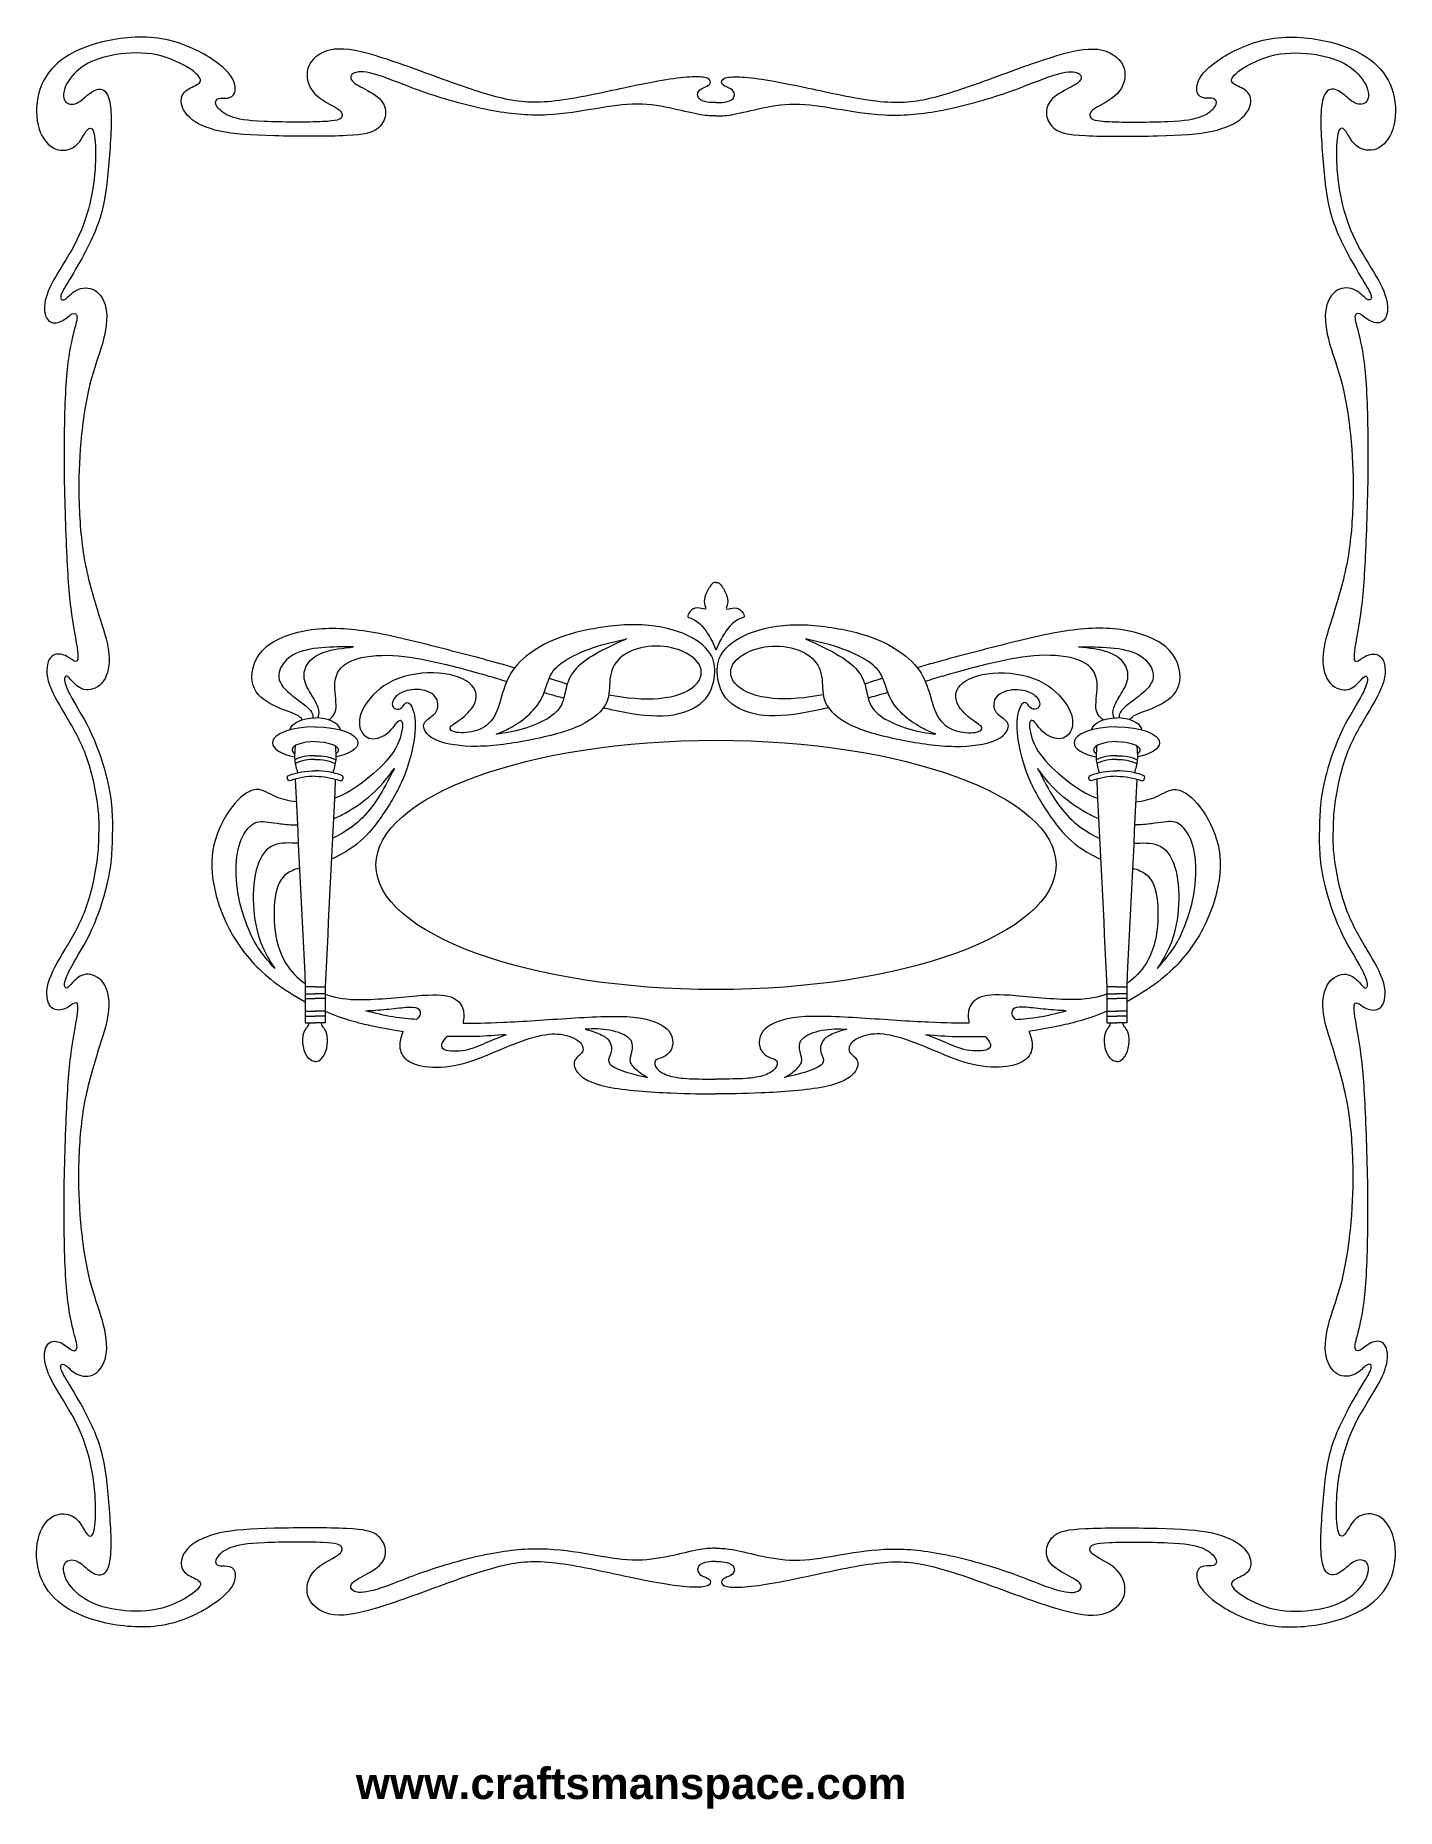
# Model space of a CAD drawing. Header units: millimetres. Extents: x 123 to 296, y -95 to 131.
import ezdxf

# ---------------------------------------------------------------- set-up
doc = ezdxf.new("R2010")
doc.units = ezdxf.units.MM
doc.header["$MEASUREMENT"] = 0
doc.layers.add('Layer 1', color=7, linetype='Continuous')

msp = doc.modelspace()

# ---------------------------------------------------------------- texts
at = {"insert": (163.7054, -90.0425), "char_height": 4, "width": 98.870014, "attachment_point": 1}
msp.add_mtext('{\\fArial|b1|i0|c0|p34;www.craftsmanspace.com}', dxfattribs=at)

# ---------------------------------------------------------------- linework, layer by layer
at = {"layer": 'Layer 1', "lineweight": 20}
msp.add_ellipse((209.6007, 25.0465), major_axis=(43.3478, 0), ratio=0.36663683, dxfattribs=at)
for points, knots in [([(209.6007, 122.2338), (209.2305, 122.2338), (208.8601, 122.2338), (208.4634, 122.3021), (208.4634, 122.3021), (208.0666, 122.3705), (207.6432, 122.5073), (207.4294, 122.7674), (207.4294, 122.7674), (207.2155, 123.0276), (207.2111, 123.4113), (207.3919, 123.678), (207.3919, 123.678), (207.5727, 123.9448), (207.9387, 124.0948), (208.2429, 124.2314), (208.2429, 124.2314), (208.5472, 124.3681), (208.7898, 124.4917), (208.8736, 124.6901), (208.8736, 124.6901), (208.9574, 124.8885), (208.8823, 125.1619), (208.512, 125.325), (208.512, 125.325), (208.1416, 125.4882), (207.4756, 125.5412), (206.5849, 125.5037), (206.5849, 125.5037), (205.6942, 125.4662), (204.5784, 125.3383), (203.2445, 125.1267), (203.2445, 125.1267), (201.9106, 124.915), (200.3582, 124.6195), (197.8425, 124.0794), (197.8425, 124.0794), (195.3268, 123.5392), (191.8474, 122.7542), (189.1553, 122.4367), (189.1553, 122.4367), (186.4632, 122.1192), (184.5582, 122.2692), (182.3666, 122.7763), (182.3666, 122.7763), (180.175, 123.2834), (177.6966, 124.1477), (174.8259, 125.1928), (174.8259, 125.1928), (171.9552, 126.2379), (168.692, 127.4638), (166.1564, 128.2178), (166.1564, 128.2178), (163.6208, 128.9719), (161.8128, 129.2542), (160.3885, 128.9323), (160.3885, 128.9323), (158.9641, 128.6104), (157.9234, 127.6842), (157.5883, 126.5951), (157.5883, 126.5951), (157.2531, 125.5059), (157.6236, 124.2535), (158.4702, 123.3584), (158.4702, 123.3584), (159.3169, 122.4632), (160.6398, 121.9252), (161.3189, 121.471), (161.3189, 121.471), (161.998, 121.0168), (162.0333, 120.6463), (161.8614, 120.3641), (161.8614, 120.3641), (161.6894, 120.0819), (161.3101, 119.8879), (159.4448, 119.7997), (159.4448, 119.7997), (157.5795, 119.7115), (154.2281, 119.7292), (151.988, 119.8306), (151.988, 119.8306), (149.7478, 119.932), (148.6189, 120.1172), (147.7546, 120.4523), (147.7546, 120.4523), (146.8903, 120.7874), (146.2905, 121.2726), (146.0127, 121.7003), (146.0127, 121.7003), (145.7349, 122.128), (145.779, 122.4985), (145.995, 122.6616), (145.995, 122.6616), (146.2111, 122.8248), (146.5993, 122.7807), (147.0049, 122.7851), (147.0049, 122.7851), (147.4106, 122.7895), (147.834, 122.8424), (148.0941, 123.2084), (148.0941, 123.2084), (148.3543, 123.5744), (148.4513, 124.2535), (148.0765, 125.056), (148.0765, 125.056), (147.7017, 125.8586), (146.8549, 126.7848), (145.2939, 127.8078), (145.2939, 127.8078), (143.7329, 128.8308), (141.4575, 129.951), (138.9352, 130.3699), (138.9352, 130.3699), (136.4128, 130.7888), (133.6434, 130.5065), (131.4121, 129.973), (131.4121, 129.973), (129.1808, 129.4394), (127.4874, 128.6544), (126.1822, 127.6711), (126.1822, 127.6711), (124.8769, 126.6877), (123.9596, 125.5059), (123.4525, 124.0287), (123.4525, 124.0287), (122.9454, 122.5514), (122.8484, 120.7786), (123.1747, 119.3719), (123.1747, 119.3719), (123.501, 117.9652), (124.2508, 116.9245), (125.1018, 116.4615), (125.1018, 116.4615), (125.9529, 115.9984), (126.9054, 116.1132), (127.558, 116.4527), (127.558, 116.4527), (128.2106, 116.7922), (128.5635, 117.3567), (128.8633, 117.8549), (128.8633, 117.8549), (129.1631, 118.3532), (129.4101, 118.7855), (129.6614, 118.931), (129.6614, 118.931), (129.9127, 119.0765), (130.1686, 118.9354), (130.3273, 118.2211), (130.3273, 118.2211), (130.486, 117.5067), (130.5478, 116.2189), (130.4993, 114.7638), (130.4993, 114.7638), (130.4508, 113.3086), (130.292, 111.6857), (129.9216, 109.966), (129.9216, 109.966), (129.5512, 108.2462), (128.9691, 106.4294), (128.1357, 104.7273), (128.1357, 104.7273), (127.3022, 103.0251), (126.2174, 101.4376), (125.4325, 100.0794), (125.4325, 100.0794), (124.6476, 98.7212), (124.1624, 97.5923), (124.0257, 96.6178), (124.0257, 96.6178), (123.889, 95.6432), (124.1008, 94.8229), (124.5197, 94.4349), (124.5197, 94.4349), (124.9386, 94.0468), (125.5648, 94.0909), (126.116, 94.3554), (126.116, 94.3554), (126.6672, 94.62), (127.1435, 95.1052), (127.5094, 95.2816), (127.5094, 95.2816), (127.8754, 95.458), (128.1313, 95.3256), (128.1445, 94.9068), (128.1445, 94.9068), (128.1577, 94.4879), (127.9284, 93.7822), (127.6462, 92.649), (127.6462, 92.649), (127.364, 91.5157), (127.0288, 89.9546), (126.8084, 87.3), (126.8084, 87.3), (126.5879, 84.6453), (126.482, 80.897), (126.4952, 76.8533), (126.4952, 76.8533), (126.5085, 72.8096), (126.6408, 68.4703), (126.7995, 65.0661), (126.7995, 65.0661), (126.9583, 61.6618), (127.1435, 59.1923), (127.4521, 56.9963), (127.4521, 56.9963), (127.7608, 54.8003), (128.1931, 52.8775), (128.268, 51.903), (128.268, 51.903), (128.343, 50.9285), (128.0607, 50.9019), (127.73, 51.0739), (127.73, 51.0739), (127.3993, 51.2459), (127.02, 51.6164), (126.4688, 51.806), (126.4688, 51.806), (125.9176, 51.9956), (125.1944, 52.0045), (124.7491, 51.4489), (124.7491, 51.4489), (124.3037, 50.8932), (124.136, 49.7731), (124.4844, 48.4899), (124.4844, 48.4899), (124.8328, 47.2067), (125.6971, 45.7602), (126.6011, 44.2477), (126.6011, 44.2477), (127.5051, 42.7352), (128.4488, 41.1565), (129.1764, 39.2163), (129.1764, 39.2163), (129.904, 37.276), (130.4155, 34.974), (130.6712, 33.2499), (130.6712, 33.2499), (130.927, 31.5258), (130.927, 30.3792), (130.927, 29.2328)], [0, 0, 0, 0, 0.01639344, 0.01639344, 0.01639344, 0.01639344, 0.03278689, 0.03278689, 0.03278689, 0.03278689, 0.04918033, 0.04918033, 0.04918033, 0.04918033, 0.06557377, 0.06557377, 0.06557377, 0.06557377, 0.08196721, 0.08196721, 0.08196721, 0.08196721, 0.09836066, 0.09836066, 0.09836066, 0.09836066, 0.1147541, 0.1147541, 0.1147541, 0.1147541, 0.13114754, 0.13114754, 0.13114754, 0.13114754, 0.14754098, 0.14754098, 0.14754098, 0.14754098, 0.16393443, 0.16393443, 0.16393443, 0.16393443, 0.18032787, 0.18032787, 0.18032787, 0.18032787, 0.19672131, 0.19672131, 0.19672131, 0.19672131, 0.21311475, 0.21311475, 0.21311475, 0.21311475, 0.2295082, 0.2295082, 0.2295082, 0.2295082, 0.24590164, 0.24590164, 0.24590164, 0.24590164, 0.26229508, 0.26229508, 0.26229508, 0.26229508, 0.27868852, 0.27868852, 0.27868852, 0.27868852, 0.29508197, 0.29508197, 0.29508197, 0.29508197, 0.31147541, 0.31147541, 0.31147541, 0.31147541, 0.32786885, 0.32786885, 0.32786885, 0.32786885, 0.3442623, 0.3442623, 0.3442623, 0.3442623, 0.36065574, 0.36065574, 0.36065574, 0.36065574, 0.37704918, 0.37704918, 0.37704918, 0.37704918, 0.39344262, 0.39344262, 0.39344262, 0.39344262, 0.40983607, 0.40983607, 0.40983607, 0.40983607, 0.42622951, 0.42622951, 0.42622951, 0.42622951, 0.44262295, 0.44262295, 0.44262295, 0.44262295, 0.45901639, 0.45901639, 0.45901639, 0.45901639, 0.47540984, 0.47540984, 0.47540984, 0.47540984, 0.49180328, 0.49180328, 0.49180328, 0.49180328, 0.50819672, 0.50819672, 0.50819672, 0.50819672, 0.52459016, 0.52459016, 0.52459016, 0.52459016, 0.54098361, 0.54098361, 0.54098361, 0.54098361, 0.55737705, 0.55737705, 0.55737705, 0.55737705, 0.57377049, 0.57377049, 0.57377049, 0.57377049, 0.59016393, 0.59016393, 0.59016393, 0.59016393, 0.60655738, 0.60655738, 0.60655738, 0.60655738, 0.62295082, 0.62295082, 0.62295082, 0.62295082, 0.63934426, 0.63934426, 0.63934426, 0.63934426, 0.6557377, 0.6557377, 0.6557377, 0.6557377, 0.67213115, 0.67213115, 0.67213115, 0.67213115, 0.68852459, 0.68852459, 0.68852459, 0.68852459, 0.70491803, 0.70491803, 0.70491803, 0.70491803, 0.72131148, 0.72131148, 0.72131148, 0.72131148, 0.73770492, 0.73770492, 0.73770492, 0.73770492, 0.75409836, 0.75409836, 0.75409836, 0.75409836, 0.7704918, 0.7704918, 0.7704918, 0.7704918, 0.78688525, 0.78688525, 0.78688525, 0.78688525, 0.80327869, 0.80327869, 0.80327869, 0.80327869, 0.81967213, 0.81967213, 0.81967213, 0.81967213, 0.83606557, 0.83606557, 0.83606557, 0.83606557, 0.85245902, 0.85245902, 0.85245902, 0.85245902, 0.86885246, 0.86885246, 0.86885246, 0.86885246, 0.8852459, 0.8852459, 0.8852459, 0.8852459, 0.90163934, 0.90163934, 0.90163934, 0.90163934, 0.91803279, 0.91803279, 0.91803279, 0.91803279, 0.93442623, 0.93442623, 0.93442623, 0.93442623, 0.95081967, 0.95081967, 0.95081967, 0.95081967, 0.96721311, 0.96721311, 0.96721311, 0.96721311, 1, 1, 1, 1]), ([(209.6007, 122.2338), (209.9709, 122.2338), (210.3413, 122.2338), (210.738, 122.3021), (210.738, 122.3021), (211.1348, 122.3705), (211.5582, 122.5073), (211.772, 122.7674), (211.772, 122.7674), (211.9859, 123.0276), (211.9903, 123.4113), (211.8095, 123.678), (211.8095, 123.678), (211.6287, 123.9448), (211.2627, 124.0948), (210.9585, 124.2314), (210.9585, 124.2314), (210.6542, 124.3681), (210.4116, 124.4917), (210.3278, 124.6901), (210.3278, 124.6901), (210.244, 124.8885), (210.3191, 125.1619), (210.6894, 125.325), (210.6894, 125.325), (211.0598, 125.4882), (211.7258, 125.5412), (212.6165, 125.5037), (212.6165, 125.5037), (213.5072, 125.4662), (214.623, 125.3383), (215.9569, 125.1267), (215.9569, 125.1267), (217.2908, 124.915), (218.8432, 124.6195), (221.3589, 124.0794), (221.3589, 124.0794), (223.8746, 123.5392), (227.354, 122.7542), (230.0461, 122.4367), (230.0461, 122.4367), (232.7382, 122.1192), (234.6432, 122.2692), (236.8348, 122.7763), (236.8348, 122.7763), (239.0264, 123.2834), (241.5048, 124.1477), (244.3755, 125.1928), (244.3755, 125.1928), (247.2462, 126.2379), (250.5094, 127.4638), (253.045, 128.2178), (253.045, 128.2178), (255.5806, 128.9719), (257.3886, 129.2542), (258.8129, 128.9323), (258.8129, 128.9323), (260.2373, 128.6104), (261.278, 127.6842), (261.6131, 126.5951), (261.6131, 126.5951), (261.9483, 125.5059), (261.5778, 124.2535), (260.7312, 123.3584), (260.7312, 123.3584), (259.8845, 122.4632), (258.5616, 121.9252), (257.8825, 121.471), (257.8825, 121.471), (257.2034, 121.0168), (257.1681, 120.6463), (257.34, 120.3641), (257.34, 120.3641), (257.512, 120.0819), (257.8913, 119.8879), (259.7566, 119.7997), (259.7566, 119.7997), (261.6219, 119.7115), (264.9733, 119.7292), (267.2134, 119.8306), (267.2134, 119.8306), (269.4536, 119.932), (270.5825, 120.1172), (271.4468, 120.4523), (271.4468, 120.4523), (272.3111, 120.7874), (272.9109, 121.2726), (273.1887, 121.7003), (273.1887, 121.7003), (273.4665, 122.128), (273.4224, 122.4985), (273.2064, 122.6616), (273.2064, 122.6616), (272.9903, 122.8248), (272.6021, 122.7807), (272.1965, 122.7851), (272.1965, 122.7851), (271.7908, 122.7895), (271.3674, 122.8424), (271.1073, 123.2084), (271.1073, 123.2084), (270.8471, 123.5744), (270.7501, 124.2535), (271.1249, 125.056), (271.1249, 125.056), (271.4997, 125.8586), (272.3465, 126.7848), (273.9075, 127.8078), (273.9075, 127.8078), (275.4685, 128.8308), (277.7439, 129.951), (280.2662, 130.3699), (280.2662, 130.3699), (282.7886, 130.7888), (285.558, 130.5065), (287.7893, 129.973), (287.7893, 129.973), (290.0206, 129.4394), (291.714, 128.6544), (293.0192, 127.6711), (293.0192, 127.6711), (294.3245, 126.6877), (295.2418, 125.5059), (295.7489, 124.0287), (295.7489, 124.0287), (296.256, 122.5514), (296.353, 120.7786), (296.0267, 119.3719), (296.0267, 119.3719), (295.7004, 117.9652), (294.9506, 116.9245), (294.0996, 116.4615), (294.0996, 116.4615), (293.2485, 115.9984), (292.296, 116.1132), (291.6434, 116.4527), (291.6434, 116.4527), (290.9908, 116.7922), (290.6379, 117.3567), (290.3381, 117.8549), (290.3381, 117.8549), (290.0383, 118.3532), (289.7913, 118.7855), (289.54, 118.931), (289.54, 118.931), (289.2887, 119.0765), (289.0328, 118.9354), (288.8741, 118.2211), (288.8741, 118.2211), (288.7154, 117.5067), (288.6536, 116.2189), (288.7021, 114.7638), (288.7021, 114.7638), (288.7506, 113.3086), (288.9094, 111.6857), (289.2798, 109.966), (289.2798, 109.966), (289.6502, 108.2462), (290.2323, 106.4294), (291.0657, 104.7273), (291.0657, 104.7273), (291.8992, 103.0251), (292.984, 101.4376), (293.7689, 100.0794), (293.7689, 100.0794), (294.5538, 98.7212), (295.039, 97.5923), (295.1757, 96.6178), (295.1757, 96.6178), (295.3124, 95.6432), (295.1006, 94.8229), (294.6817, 94.4349), (294.6817, 94.4349), (294.2628, 94.0468), (293.6366, 94.0909), (293.0854, 94.3554), (293.0854, 94.3554), (292.5342, 94.62), (292.0579, 95.1052), (291.692, 95.2816), (291.692, 95.2816), (291.326, 95.458), (291.0701, 95.3256), (291.0569, 94.9068), (291.0569, 94.9068), (291.0437, 94.4879), (291.273, 93.7822), (291.5552, 92.649), (291.5552, 92.649), (291.8374, 91.5157), (292.1726, 89.9546), (292.393, 87.3), (292.393, 87.3), (292.6135, 84.6453), (292.7194, 80.897), (292.7062, 76.8533), (292.7062, 76.8533), (292.6929, 72.8096), (292.5606, 68.4703), (292.4019, 65.0661), (292.4019, 65.0661), (292.2431, 61.6618), (292.0579, 59.1923), (291.7493, 56.9963), (291.7493, 56.9963), (291.4406, 54.8003), (291.0083, 52.8775), (290.9334, 51.903), (290.9334, 51.903), (290.8584, 50.9285), (291.1407, 50.9019), (291.4714, 51.0739), (291.4714, 51.0739), (291.8021, 51.2459), (292.1814, 51.6164), (292.7326, 51.806), (292.7326, 51.806), (293.2838, 51.9956), (294.007, 52.0045), (294.4523, 51.4489), (294.4523, 51.4489), (294.8977, 50.8932), (295.0654, 49.7731), (294.717, 48.4899), (294.717, 48.4899), (294.3686, 47.2067), (293.5043, 45.7602), (292.6003, 44.2477), (292.6003, 44.2477), (291.6963, 42.7352), (290.7526, 41.1565), (290.025, 39.2163), (290.025, 39.2163), (289.2974, 37.276), (288.7859, 34.974), (288.5302, 33.2499), (288.5302, 33.2499), (288.2744, 31.5258), (288.2744, 30.3792), (288.2744, 29.2328)], [0, 0, 0, 0, 0.01639344, 0.01639344, 0.01639344, 0.01639344, 0.03278689, 0.03278689, 0.03278689, 0.03278689, 0.04918033, 0.04918033, 0.04918033, 0.04918033, 0.06557377, 0.06557377, 0.06557377, 0.06557377, 0.08196721, 0.08196721, 0.08196721, 0.08196721, 0.09836066, 0.09836066, 0.09836066, 0.09836066, 0.1147541, 0.1147541, 0.1147541, 0.1147541, 0.13114754, 0.13114754, 0.13114754, 0.13114754, 0.14754098, 0.14754098, 0.14754098, 0.14754098, 0.16393443, 0.16393443, 0.16393443, 0.16393443, 0.18032787, 0.18032787, 0.18032787, 0.18032787, 0.19672131, 0.19672131, 0.19672131, 0.19672131, 0.21311475, 0.21311475, 0.21311475, 0.21311475, 0.2295082, 0.2295082, 0.2295082, 0.2295082, 0.24590164, 0.24590164, 0.24590164, 0.24590164, 0.26229508, 0.26229508, 0.26229508, 0.26229508, 0.27868852, 0.27868852, 0.27868852, 0.27868852, 0.29508197, 0.29508197, 0.29508197, 0.29508197, 0.31147541, 0.31147541, 0.31147541, 0.31147541, 0.32786885, 0.32786885, 0.32786885, 0.32786885, 0.3442623, 0.3442623, 0.3442623, 0.3442623, 0.36065574, 0.36065574, 0.36065574, 0.36065574, 0.37704918, 0.37704918, 0.37704918, 0.37704918, 0.39344262, 0.39344262, 0.39344262, 0.39344262, 0.40983607, 0.40983607, 0.40983607, 0.40983607, 0.42622951, 0.42622951, 0.42622951, 0.42622951, 0.44262295, 0.44262295, 0.44262295, 0.44262295, 0.45901639, 0.45901639, 0.45901639, 0.45901639, 0.47540984, 0.47540984, 0.47540984, 0.47540984, 0.49180328, 0.49180328, 0.49180328, 0.49180328, 0.50819672, 0.50819672, 0.50819672, 0.50819672, 0.52459016, 0.52459016, 0.52459016, 0.52459016, 0.54098361, 0.54098361, 0.54098361, 0.54098361, 0.55737705, 0.55737705, 0.55737705, 0.55737705, 0.57377049, 0.57377049, 0.57377049, 0.57377049, 0.59016393, 0.59016393, 0.59016393, 0.59016393, 0.60655738, 0.60655738, 0.60655738, 0.60655738, 0.62295082, 0.62295082, 0.62295082, 0.62295082, 0.63934426, 0.63934426, 0.63934426, 0.63934426, 0.6557377, 0.6557377, 0.6557377, 0.6557377, 0.67213115, 0.67213115, 0.67213115, 0.67213115, 0.68852459, 0.68852459, 0.68852459, 0.68852459, 0.70491803, 0.70491803, 0.70491803, 0.70491803, 0.72131148, 0.72131148, 0.72131148, 0.72131148, 0.73770492, 0.73770492, 0.73770492, 0.73770492, 0.75409836, 0.75409836, 0.75409836, 0.75409836, 0.7704918, 0.7704918, 0.7704918, 0.7704918, 0.78688525, 0.78688525, 0.78688525, 0.78688525, 0.80327869, 0.80327869, 0.80327869, 0.80327869, 0.81967213, 0.81967213, 0.81967213, 0.81967213, 0.83606557, 0.83606557, 0.83606557, 0.83606557, 0.85245902, 0.85245902, 0.85245902, 0.85245902, 0.86885246, 0.86885246, 0.86885246, 0.86885246, 0.8852459, 0.8852459, 0.8852459, 0.8852459, 0.90163934, 0.90163934, 0.90163934, 0.90163934, 0.91803279, 0.91803279, 0.91803279, 0.91803279, 0.93442623, 0.93442623, 0.93442623, 0.93442623, 0.95081967, 0.95081967, 0.95081967, 0.95081967, 0.96721311, 0.96721311, 0.96721311, 0.96721311, 1, 1, 1, 1]), ([(209.6007, 120.5402), (209.0365, 120.5402), (208.4721, 120.5402), (207.6035, 120.6901), (207.6035, 120.6901), (206.7349, 120.84), (205.5619, 121.14), (204.1817, 121.4398), (204.1817, 121.4398), (202.8014, 121.7396), (201.2139, 122.0396), (199.5559, 122.0484), (199.5559, 122.0484), (197.8978, 122.0572), (196.1691, 121.7749), (194.2641, 121.453), (194.2641, 121.453), (192.3591, 121.1311), (190.2777, 120.7695), (188.1302, 120.6637), (188.1302, 120.6637), (185.9827, 120.5578), (183.7689, 120.7078), (181.1761, 121.184), (181.1761, 121.184), (178.5832, 121.6602), (175.6109, 122.4629), (173.0754, 123.3183), (173.0754, 123.3183), (170.5398, 124.1738), (168.4407, 125.0823), (166.9194, 125.5982), (166.9194, 125.5982), (165.3981, 126.1141), (164.4543, 126.2377), (163.8458, 126.123), (163.8458, 126.123), (163.2373, 126.0083), (162.9638, 125.6555), (163.0387, 125.3204), (163.0387, 125.3204), (163.1137, 124.9852), (163.5371, 124.6677), (164.2735, 124.2576), (164.2735, 124.2576), (165.0099, 123.8475), (166.0595, 123.3448), (166.6945, 122.7319), (166.6945, 122.7319), (167.3295, 122.1189), (167.55, 121.3957), (167.4618, 120.6902), (167.4618, 120.6902), (167.3736, 119.9846), (166.9767, 119.2967), (166.3461, 118.8337), (166.3461, 118.8337), (165.7155, 118.3707), (164.8512, 118.1325), (162.5053, 118.0179), (162.5053, 118.0179), (160.1593, 117.9032), (156.3316, 117.9121), (153.3198, 117.987), (153.3198, 117.987), (150.308, 118.062), (148.1118, 118.2031), (146.3656, 118.5823), (146.3656, 118.5823), (144.6194, 118.9615), (143.3228, 119.579), (142.5159, 120.3153), (142.5159, 120.3153), (141.7089, 121.0517), (141.3914, 121.9073), (141.4266, 122.5599), (141.4266, 122.5599), (141.4619, 123.2125), (141.8501, 123.6623), (142.3968, 123.9886), (142.3968, 123.9886), (142.9436, 124.3149), (143.6493, 124.5179), (143.8301, 124.8794), (143.8301, 124.8794), (144.0109, 125.241), (143.6668, 125.7614), (142.6879, 126.436), (142.6879, 126.436), (141.709, 127.1107), (140.0949, 127.9398), (138.3443, 128.3102), (138.3443, 128.3102), (136.5937, 128.6806), (134.7062, 128.5924), (133.1144, 128.3411), (133.1144, 128.3411), (131.5225, 128.0897), (130.2259, 127.6752), (129.15, 127.0006), (129.15, 127.0006), (128.0741, 126.3259), (127.2185, 125.3909), (126.782, 124.5178), (126.782, 124.5178), (126.3455, 123.6447), (126.3277, 122.8333), (126.632, 122.4056), (126.632, 122.4056), (126.9363, 121.9778), (127.5625, 121.9337), (128.1093, 122.1674), (128.1093, 122.1674), (128.6561, 122.4011), (129.1236, 122.9127), (129.6527, 123.3227), (129.6527, 123.3227), (130.1819, 123.7328), (130.7728, 124.0416), (131.3063, 123.8917), (131.3063, 123.8917), (131.8399, 123.7417), (132.3162, 123.1331), (132.4529, 121.3516), (132.4529, 121.3516), (132.5896, 119.5701), (132.3867, 116.6155), (132.1663, 114.1152), (132.1663, 114.1152), (131.9458, 111.6149), (131.7076, 109.5688), (131.0815, 107.558), (131.0815, 107.558), (130.4553, 105.5472), (129.441, 103.5715), (128.5812, 102.0414), (128.5812, 102.0414), (127.7213, 100.5112), (127.0156, 99.4264), (126.5879, 98.6768), (126.5879, 98.6768), (126.1602, 97.9271), (126.0102, 97.5126), (126.0631, 97.2789), (126.0631, 97.2789), (126.116, 97.0452), (126.3719, 96.9922), (126.707, 97.2303), (126.707, 97.2303), (127.0421, 97.4684), (127.4567, 97.9977), (128.1093, 98.3195), (128.1093, 98.3195), (128.7619, 98.6414), (129.6528, 98.7562), (130.4068, 98.3064), (130.4068, 98.3064), (131.1608, 97.8566), (131.7783, 96.8423), (131.9105, 95.5018), (131.9105, 95.5018), (132.0428, 94.1612), (131.69, 92.4943), (131.2006, 90.8892), (131.2006, 90.8892), (130.7111, 89.284), (130.0848, 87.7406), (129.5954, 85.5534), (129.5954, 85.5534), (129.106, 83.3662), (128.7531, 80.5351), (128.5591, 78.0525), (128.5591, 78.0525), (128.3651, 75.5698), (128.3298, 73.4354), (128.4135, 71.041), (128.4135, 71.041), (128.4973, 68.6465), (128.7003, 65.9918), (129.1985, 63.4034), (129.1985, 63.4034), (129.6968, 60.8149), (130.4906, 58.2924), (131.0947, 56.3742), (131.0947, 56.3742), (131.6988, 54.456), (132.1134, 53.1419), (132.2104, 51.8587), (132.2104, 51.8587), (132.3074, 50.5755), (132.0869, 49.323), (131.5181, 48.5029), (131.5181, 48.5029), (130.9492, 47.6827), (130.0319, 47.2945), (129.2955, 47.365), (129.2955, 47.365), (128.5591, 47.4356), (128.0034, 47.9649), (127.6154, 48.3749), (127.6154, 48.3749), (127.2274, 48.785), (127.0068, 49.0761), (126.8305, 49.1202), (126.8305, 49.1202), (126.6541, 49.1643), (126.5218, 48.9614), (126.5659, 48.5381), (126.5659, 48.5381), (126.61, 48.1148), (126.8305, 47.4709), (127.4787, 46.3156), (127.4787, 46.3156), (128.1269, 45.1603), (129.203, 43.4933), (130.054, 41.6281), (130.054, 41.6281), (130.905, 39.7628), (131.5313, 37.6989), (131.9281, 36.0894), (131.9281, 36.0894), (132.325, 34.4799), (132.4926, 33.3245), (132.5764, 32.2575), (132.5764, 32.2575), (132.6602, 31.1904), (132.6602, 30.2116), (132.6602, 29.2328)], [0, 0, 0, 0, 0.01724138, 0.01724138, 0.01724138, 0.01724138, 0.03448276, 0.03448276, 0.03448276, 0.03448276, 0.05172414, 0.05172414, 0.05172414, 0.05172414, 0.06896552, 0.06896552, 0.06896552, 0.06896552, 0.0862069, 0.0862069, 0.0862069, 0.0862069, 0.10344828, 0.10344828, 0.10344828, 0.10344828, 0.12068966, 0.12068966, 0.12068966, 0.12068966, 0.13793103, 0.13793103, 0.13793103, 0.13793103, 0.15517241, 0.15517241, 0.15517241, 0.15517241, 0.17241379, 0.17241379, 0.17241379, 0.17241379, 0.18965517, 0.18965517, 0.18965517, 0.18965517, 0.20689655, 0.20689655, 0.20689655, 0.20689655, 0.22413793, 0.22413793, 0.22413793, 0.22413793, 0.24137931, 0.24137931, 0.24137931, 0.24137931, 0.25862069, 0.25862069, 0.25862069, 0.25862069, 0.27586207, 0.27586207, 0.27586207, 0.27586207, 0.29310345, 0.29310345, 0.29310345, 0.29310345, 0.31034483, 0.31034483, 0.31034483, 0.31034483, 0.32758621, 0.32758621, 0.32758621, 0.32758621, 0.34482759, 0.34482759, 0.34482759, 0.34482759, 0.36206897, 0.36206897, 0.36206897, 0.36206897, 0.37931034, 0.37931034, 0.37931034, 0.37931034, 0.39655172, 0.39655172, 0.39655172, 0.39655172, 0.4137931, 0.4137931, 0.4137931, 0.4137931, 0.43103448, 0.43103448, 0.43103448, 0.43103448, 0.44827586, 0.44827586, 0.44827586, 0.44827586, 0.46551724, 0.46551724, 0.46551724, 0.46551724, 0.48275862, 0.48275862, 0.48275862, 0.48275862, 0.5, 0.5, 0.5, 0.5, 0.51724138, 0.51724138, 0.51724138, 0.51724138, 0.53448276, 0.53448276, 0.53448276, 0.53448276, 0.55172414, 0.55172414, 0.55172414, 0.55172414, 0.56896552, 0.56896552, 0.56896552, 0.56896552, 0.5862069, 0.5862069, 0.5862069, 0.5862069, 0.60344828, 0.60344828, 0.60344828, 0.60344828, 0.62068966, 0.62068966, 0.62068966, 0.62068966, 0.63793103, 0.63793103, 0.63793103, 0.63793103, 0.65517241, 0.65517241, 0.65517241, 0.65517241, 0.67241379, 0.67241379, 0.67241379, 0.67241379, 0.68965517, 0.68965517, 0.68965517, 0.68965517, 0.70689655, 0.70689655, 0.70689655, 0.70689655, 0.72413793, 0.72413793, 0.72413793, 0.72413793, 0.74137931, 0.74137931, 0.74137931, 0.74137931, 0.75862069, 0.75862069, 0.75862069, 0.75862069, 0.77586207, 0.77586207, 0.77586207, 0.77586207, 0.79310345, 0.79310345, 0.79310345, 0.79310345, 0.81034483, 0.81034483, 0.81034483, 0.81034483, 0.82758621, 0.82758621, 0.82758621, 0.82758621, 0.84482759, 0.84482759, 0.84482759, 0.84482759, 0.86206897, 0.86206897, 0.86206897, 0.86206897, 0.87931034, 0.87931034, 0.87931034, 0.87931034, 0.89655172, 0.89655172, 0.89655172, 0.89655172, 0.9137931, 0.9137931, 0.9137931, 0.9137931, 0.93103448, 0.93103448, 0.93103448, 0.93103448, 0.94827586, 0.94827586, 0.94827586, 0.94827586, 0.96551724, 0.96551724, 0.96551724, 0.96551724, 1, 1, 1, 1]), ([(209.6007, 120.5402), (210.1649, 120.5402), (210.7293, 120.5402), (211.5979, 120.6901), (211.5979, 120.6901), (212.4665, 120.84), (213.6395, 121.14), (215.0197, 121.4398), (215.0197, 121.4398), (216.4, 121.7396), (217.9875, 122.0396), (219.6455, 122.0484), (219.6455, 122.0484), (221.3036, 122.0572), (223.0323, 121.7749), (224.9373, 121.453), (224.9373, 121.453), (226.8423, 121.1311), (228.9237, 120.7695), (231.0712, 120.6637), (231.0712, 120.6637), (233.2187, 120.5578), (235.4325, 120.7078), (238.0253, 121.184), (238.0253, 121.184), (240.6182, 121.6602), (243.5905, 122.4629), (246.126, 123.3183), (246.126, 123.3183), (248.6616, 124.1738), (250.7607, 125.0823), (252.282, 125.5982), (252.282, 125.5982), (253.8033, 126.1141), (254.7471, 126.2377), (255.3556, 126.123), (255.3556, 126.123), (255.9641, 126.0083), (256.2376, 125.6555), (256.1627, 125.3204), (256.1627, 125.3204), (256.0877, 124.9852), (255.6643, 124.6677), (254.9279, 124.2576), (254.9279, 124.2576), (254.1915, 123.8475), (253.1419, 123.3448), (252.5069, 122.7319), (252.5069, 122.7319), (251.8719, 122.1189), (251.6514, 121.3957), (251.7396, 120.6902), (251.7396, 120.6902), (251.8278, 119.9846), (252.2247, 119.2967), (252.8553, 118.8337), (252.8553, 118.8337), (253.4859, 118.3707), (254.3502, 118.1325), (256.6961, 118.0179), (256.6961, 118.0179), (259.0421, 117.9032), (262.8698, 117.9121), (265.8816, 117.987), (265.8816, 117.987), (268.8934, 118.062), (271.0896, 118.2031), (272.8358, 118.5823), (272.8358, 118.5823), (274.582, 118.9615), (275.8786, 119.579), (276.6855, 120.3153), (276.6855, 120.3153), (277.4925, 121.0517), (277.81, 121.9073), (277.7748, 122.5599), (277.7748, 122.5599), (277.7395, 123.2125), (277.3513, 123.6623), (276.8046, 123.9886), (276.8046, 123.9886), (276.2578, 124.3149), (275.5521, 124.5179), (275.3713, 124.8794), (275.3713, 124.8794), (275.1905, 125.241), (275.5346, 125.7614), (276.5135, 126.436), (276.5135, 126.436), (277.4924, 127.1107), (279.1065, 127.9398), (280.8571, 128.3102), (280.8571, 128.3102), (282.6077, 128.6806), (284.4952, 128.5924), (286.087, 128.3411), (286.087, 128.3411), (287.6789, 128.0897), (288.9755, 127.6752), (290.0514, 127.0006), (290.0514, 127.0006), (291.1273, 126.3259), (291.9829, 125.3909), (292.4194, 124.5178), (292.4194, 124.5178), (292.8559, 123.6447), (292.8737, 122.8333), (292.5694, 122.4056), (292.5694, 122.4056), (292.2651, 121.9778), (291.6389, 121.9337), (291.0921, 122.1674), (291.0921, 122.1674), (290.5453, 122.4011), (290.0778, 122.9127), (289.5487, 123.3227), (289.5487, 123.3227), (289.0195, 123.7328), (288.4286, 124.0416), (287.8951, 123.8917), (287.8951, 123.8917), (287.3615, 123.7417), (286.8852, 123.1331), (286.7485, 121.3516), (286.7485, 121.3516), (286.6118, 119.5701), (286.8147, 116.6155), (287.0351, 114.1152), (287.0351, 114.1152), (287.2556, 111.6149), (287.4938, 109.5688), (288.1199, 107.558), (288.1199, 107.558), (288.7461, 105.5472), (289.7604, 103.5715), (290.6202, 102.0414), (290.6202, 102.0414), (291.4801, 100.5112), (292.1858, 99.4264), (292.6135, 98.6768), (292.6135, 98.6768), (293.0412, 97.9271), (293.1912, 97.5126), (293.1383, 97.2789), (293.1383, 97.2789), (293.0854, 97.0452), (292.8295, 96.9922), (292.4944, 97.2303), (292.4944, 97.2303), (292.1593, 97.4684), (291.7447, 97.9977), (291.0921, 98.3195), (291.0921, 98.3195), (290.4395, 98.6414), (289.5486, 98.7562), (288.7946, 98.3064), (288.7946, 98.3064), (288.0406, 97.8566), (287.4231, 96.8423), (287.2909, 95.5018), (287.2909, 95.5018), (287.1586, 94.1612), (287.5114, 92.4943), (288.0008, 90.8892), (288.0008, 90.8892), (288.4903, 89.284), (289.1166, 87.7406), (289.606, 85.5534), (289.606, 85.5534), (290.0954, 83.3662), (290.4483, 80.5351), (290.6423, 78.0525), (290.6423, 78.0525), (290.8363, 75.5698), (290.8716, 73.4354), (290.7879, 71.041), (290.7879, 71.041), (290.7041, 68.6465), (290.5011, 65.9918), (290.0029, 63.4034), (290.0029, 63.4034), (289.5046, 60.8149), (288.7108, 58.2924), (288.1067, 56.3742), (288.1067, 56.3742), (287.5026, 54.456), (287.088, 53.1419), (286.991, 51.8587), (286.991, 51.8587), (286.894, 50.5755), (287.1145, 49.323), (287.6833, 48.5029), (287.6833, 48.5029), (288.2522, 47.6827), (289.1695, 47.2945), (289.9059, 47.365), (289.9059, 47.365), (290.6423, 47.4356), (291.198, 47.9649), (291.586, 48.3749), (291.586, 48.3749), (291.974, 48.785), (292.1946, 49.0761), (292.3709, 49.1202), (292.3709, 49.1202), (292.5473, 49.1643), (292.6796, 48.9614), (292.6355, 48.5381), (292.6355, 48.5381), (292.5914, 48.1148), (292.3709, 47.4709), (291.7227, 46.3156), (291.7227, 46.3156), (291.0745, 45.1603), (289.9984, 43.4933), (289.1474, 41.6281), (289.1474, 41.6281), (288.2964, 39.7628), (287.6701, 37.6989), (287.2733, 36.0894), (287.2733, 36.0894), (286.8764, 34.4799), (286.7088, 33.3245), (286.625, 32.2575), (286.625, 32.2575), (286.5412, 31.1904), (286.5412, 30.2116), (286.5412, 29.2328)], [0, 0, 0, 0, 0.01724138, 0.01724138, 0.01724138, 0.01724138, 0.03448276, 0.03448276, 0.03448276, 0.03448276, 0.05172414, 0.05172414, 0.05172414, 0.05172414, 0.06896552, 0.06896552, 0.06896552, 0.06896552, 0.0862069, 0.0862069, 0.0862069, 0.0862069, 0.10344828, 0.10344828, 0.10344828, 0.10344828, 0.12068966, 0.12068966, 0.12068966, 0.12068966, 0.13793103, 0.13793103, 0.13793103, 0.13793103, 0.15517241, 0.15517241, 0.15517241, 0.15517241, 0.17241379, 0.17241379, 0.17241379, 0.17241379, 0.18965517, 0.18965517, 0.18965517, 0.18965517, 0.20689655, 0.20689655, 0.20689655, 0.20689655, 0.22413793, 0.22413793, 0.22413793, 0.22413793, 0.24137931, 0.24137931, 0.24137931, 0.24137931, 0.25862069, 0.25862069, 0.25862069, 0.25862069, 0.27586207, 0.27586207, 0.27586207, 0.27586207, 0.29310345, 0.29310345, 0.29310345, 0.29310345, 0.31034483, 0.31034483, 0.31034483, 0.31034483, 0.32758621, 0.32758621, 0.32758621, 0.32758621, 0.34482759, 0.34482759, 0.34482759, 0.34482759, 0.36206897, 0.36206897, 0.36206897, 0.36206897, 0.37931034, 0.37931034, 0.37931034, 0.37931034, 0.39655172, 0.39655172, 0.39655172, 0.39655172, 0.4137931, 0.4137931, 0.4137931, 0.4137931, 0.43103448, 0.43103448, 0.43103448, 0.43103448, 0.44827586, 0.44827586, 0.44827586, 0.44827586, 0.46551724, 0.46551724, 0.46551724, 0.46551724, 0.48275862, 0.48275862, 0.48275862, 0.48275862, 0.5, 0.5, 0.5, 0.5, 0.51724138, 0.51724138, 0.51724138, 0.51724138, 0.53448276, 0.53448276, 0.53448276, 0.53448276, 0.55172414, 0.55172414, 0.55172414, 0.55172414, 0.56896552, 0.56896552, 0.56896552, 0.56896552, 0.5862069, 0.5862069, 0.5862069, 0.5862069, 0.60344828, 0.60344828, 0.60344828, 0.60344828, 0.62068966, 0.62068966, 0.62068966, 0.62068966, 0.63793103, 0.63793103, 0.63793103, 0.63793103, 0.65517241, 0.65517241, 0.65517241, 0.65517241, 0.67241379, 0.67241379, 0.67241379, 0.67241379, 0.68965517, 0.68965517, 0.68965517, 0.68965517, 0.70689655, 0.70689655, 0.70689655, 0.70689655, 0.72413793, 0.72413793, 0.72413793, 0.72413793, 0.74137931, 0.74137931, 0.74137931, 0.74137931, 0.75862069, 0.75862069, 0.75862069, 0.75862069, 0.77586207, 0.77586207, 0.77586207, 0.77586207, 0.79310345, 0.79310345, 0.79310345, 0.79310345, 0.81034483, 0.81034483, 0.81034483, 0.81034483, 0.82758621, 0.82758621, 0.82758621, 0.82758621, 0.84482759, 0.84482759, 0.84482759, 0.84482759, 0.86206897, 0.86206897, 0.86206897, 0.86206897, 0.87931034, 0.87931034, 0.87931034, 0.87931034, 0.89655172, 0.89655172, 0.89655172, 0.89655172, 0.9137931, 0.9137931, 0.9137931, 0.9137931, 0.93103448, 0.93103448, 0.93103448, 0.93103448, 0.94827586, 0.94827586, 0.94827586, 0.94827586, 0.96551724, 0.96551724, 0.96551724, 0.96551724, 1, 1, 1, 1]), ([(209.6007, 61.0717), (209.4389, 61.0717), (209.277, 61.0717), (209.0396, 60.8116), (209.0396, 60.8116), (208.8021, 60.5514), (208.489, 60.031), (208.306, 59.5724), (208.306, 59.5724), (208.123, 59.1138), (208.0701, 58.7169), (208.126, 58.3757), (208.126, 58.3757), (208.182, 58.0345), (208.3469, 57.749), (208.2653, 57.6807), (208.2653, 57.6807), (208.1837, 57.6123), (207.8557, 57.7611), (207.4999, 57.7958), (207.4999, 57.7958), (207.1441, 57.8306), (206.7603, 57.7511), (206.4826, 57.5373), (206.4826, 57.5373), (206.2048, 57.3235), (206.0327, 56.975), (206.0085, 56.7899), (206.0085, 56.7899), (205.9842, 56.6047), (206.1078, 56.5825), (206.3745, 56.49), (206.3745, 56.49), (206.6413, 56.3974), (207.0514, 56.2341), (207.4967, 55.8241), (207.4967, 55.8241), (207.9421, 55.414), (208.4229, 54.7569), (208.7794, 54.155), (208.7794, 54.155), (209.1359, 53.5531), (209.3683, 53.0062), (209.6007, 52.4594)], [0, 0, 0, 0, 0.08333333, 0.08333333, 0.08333333, 0.08333333, 0.16666667, 0.16666667, 0.16666667, 0.16666667, 0.25, 0.25, 0.25, 0.25, 0.33333333, 0.33333333, 0.33333333, 0.33333333, 0.41666667, 0.41666667, 0.41666667, 0.41666667, 0.5, 0.5, 0.5, 0.5, 0.58333333, 0.58333333, 0.58333333, 0.58333333, 0.66666667, 0.66666667, 0.66666667, 0.66666667, 0.75, 0.75, 0.75, 0.75, 0.83333333, 0.83333333, 0.83333333, 0.83333333, 1, 1, 1, 1]), ([(209.6007, 61.0717), (209.7625, 61.0717), (209.9244, 61.0717), (210.1618, 60.8116), (210.1618, 60.8116), (210.3993, 60.5514), (210.7124, 60.031), (210.8954, 59.5724), (210.8954, 59.5724), (211.0784, 59.1138), (211.1313, 58.7169), (211.0754, 58.3757), (211.0754, 58.3757), (211.0194, 58.0345), (210.8545, 57.749), (210.9361, 57.6807), (210.9361, 57.6807), (211.0177, 57.6123), (211.3457, 57.7611), (211.7015, 57.7958), (211.7015, 57.7958), (212.0573, 57.8306), (212.4411, 57.7511), (212.7188, 57.5373), (212.7188, 57.5373), (212.9966, 57.3235), (213.1687, 56.975), (213.1929, 56.7899), (213.1929, 56.7899), (213.2172, 56.6047), (213.0936, 56.5825), (212.8269, 56.49), (212.8269, 56.49), (212.5601, 56.3974), (212.15, 56.2341), (211.7047, 55.8241), (211.7047, 55.8241), (211.2593, 55.414), (210.7785, 54.7569), (210.422, 54.155), (210.422, 54.155), (210.0655, 53.5531), (209.8331, 53.0062), (209.6007, 52.4594)], [0, 0, 0, 0, 0.08333333, 0.08333333, 0.08333333, 0.08333333, 0.16666667, 0.16666667, 0.16666667, 0.16666667, 0.25, 0.25, 0.25, 0.25, 0.33333333, 0.33333333, 0.33333333, 0.33333333, 0.41666667, 0.41666667, 0.41666667, 0.41666667, 0.5, 0.5, 0.5, 0.5, 0.58333333, 0.58333333, 0.58333333, 0.58333333, 0.66666667, 0.66666667, 0.66666667, 0.66666667, 0.75, 0.75, 0.75, 0.75, 0.83333333, 0.83333333, 0.83333333, 0.83333333, 1, 1, 1, 1]), ([(156.8361, 43.5494), (156.7254, 43.75), (156.6146, 43.9506), (155.9904, 44.2317), (155.9904, 44.2317), (155.3662, 44.5128), (154.2284, 44.8744), (153.1304, 45.4212), (153.1304, 45.4212), (152.0324, 45.968), (150.974, 46.7), (150.5992, 47.9744), (150.5992, 47.9744), (150.2244, 49.2488), (150.5331, 51.0656), (151.7898, 52.4017), (151.7898, 52.4017), (153.0466, 53.7379), (155.2516, 54.5934), (157.5843, 54.977), (157.5843, 54.977), (159.917, 55.3607), (162.3777, 55.2725), (165.1117, 54.8492), (165.1117, 54.8492), (167.8457, 54.4259), (170.8532, 53.6673), (173.7018, 52.9398), (173.7018, 52.9398), (176.5505, 52.2122), (179.2405, 51.5154), (181.7363, 50.8187), (181.7363, 50.8187), (182.4886, 50.6087), (183.2234, 50.3987), (183.9429, 50.1886)], [0, 0, 0, 0, 0.1, 0.1, 0.1, 0.1, 0.2, 0.2, 0.2, 0.2, 0.3, 0.3, 0.3, 0.3, 0.4, 0.4, 0.4, 0.4, 0.5, 0.5, 0.5, 0.5, 0.6, 0.6, 0.6, 0.6, 0.7, 0.7, 0.7, 0.7, 0.8, 0.8, 0.8, 0.8, 1, 1, 1, 1]), ([(195.2522, 45.0776), (195.8857, 44.938), (196.5034, 44.8084), (197.1038, 44.6895), (197.1038, 44.6895), (199.507, 44.2133), (201.6327, 43.9045), (203.5112, 44.0985), (203.5112, 44.0985), (205.3897, 44.2926), (207.0213, 44.9894), (207.995, 45.9462), (207.995, 45.9462), (208.9688, 46.9031), (209.2848, 48.1203), (209.3994, 49.183), (209.3994, 49.183), (209.5141, 50.2457), (209.4275, 51.1542), (208.8198, 52.0581), (208.8198, 52.0581), (208.212, 52.9621), (207.0831, 53.8618), (205.4427, 54.532), (205.4427, 54.532), (203.8023, 55.2022), (201.6502, 55.6433), (199.2955, 55.6653), (199.2955, 55.6653), (196.9407, 55.6874), (194.383, 55.2904), (192.4119, 54.8363), (192.4119, 54.8363), (190.4408, 54.3821), (189.056, 53.8705), (187.7375, 53.1694), (187.7375, 53.1694), (186.4189, 52.4683), (185.1663, 51.5775), (184.2932, 50.6074), (184.2932, 50.6074), (183.42, 49.6373), (182.926, 48.5878), (182.5424, 47.4149), (182.5424, 47.4149), (182.1588, 46.2419), (181.8853, 44.9453), (181.3518, 44.0105), (181.3518, 44.0105), (180.8182, 43.0757), (180.0244, 42.5023), (179.1205, 42.1937), (179.1205, 42.1937), (178.2165, 41.885), (177.2022, 41.8409), (176.5452, 41.9467), (176.5452, 41.9467), (175.8882, 42.0525), (175.5882, 42.3084), (175.7028, 42.5685), (175.7028, 42.5685), (175.8175, 42.8286), (176.3468, 43.0933), (176.9861, 43.5651), (176.9861, 43.5651), (177.6255, 44.0369), (178.3752, 44.716), (178.7632, 45.5097), (178.7632, 45.5097), (179.1512, 46.3035), (179.1778, 47.212), (178.4326, 47.9748), (178.4326, 47.9748), (177.6873, 48.7377), (176.1703, 49.3552), (174.2962, 49.5051), (174.2962, 49.5051), (172.4221, 49.655), (170.1907, 49.3374), (168.4665, 48.5481), (168.4665, 48.5481), (166.7423, 47.7588), (165.5252, 46.4975), (164.8461, 45.3907), (164.8461, 45.3907), (164.167, 44.2839), (164.0259, 43.3314), (164.2111, 42.5774), (164.2111, 42.5774), (164.3963, 41.8233), (164.9079, 41.2676), (165.6002, 41.153), (165.6002, 41.153), (166.2925, 41.0383), (167.1657, 41.3647), (167.805, 41.907), (167.805, 41.907), (168.4444, 42.4494), (168.8502, 43.208), (169.1588, 43.4328), (169.1588, 43.4328), (169.4674, 43.6577), (169.6792, 43.349), (169.6219, 42.5994), (169.6219, 42.5994), (169.5645, 41.8497), (169.2382, 40.659), (168.5195, 39.5258), (168.5195, 39.5258), (167.8007, 38.3925), (166.6893, 37.3164), (165.4723, 36.2978), (165.4723, 36.2978), (164.2552, 35.2792), (162.9323, 34.3178), (161.4904, 33.7402), (161.4904, 33.7402), (161.3125, 33.6689), (161.1328, 33.6035), (160.9519, 33.5437)], [0, 0, 0, 0, 0.03225806, 0.03225806, 0.03225806, 0.03225806, 0.06451613, 0.06451613, 0.06451613, 0.06451613, 0.09677419, 0.09677419, 0.09677419, 0.09677419, 0.12903226, 0.12903226, 0.12903226, 0.12903226, 0.16129032, 0.16129032, 0.16129032, 0.16129032, 0.19354839, 0.19354839, 0.19354839, 0.19354839, 0.22580645, 0.22580645, 0.22580645, 0.22580645, 0.25806452, 0.25806452, 0.25806452, 0.25806452, 0.29032258, 0.29032258, 0.29032258, 0.29032258, 0.32258065, 0.32258065, 0.32258065, 0.32258065, 0.35483871, 0.35483871, 0.35483871, 0.35483871, 0.38709677, 0.38709677, 0.38709677, 0.38709677, 0.41935484, 0.41935484, 0.41935484, 0.41935484, 0.4516129, 0.4516129, 0.4516129, 0.4516129, 0.48387097, 0.48387097, 0.48387097, 0.48387097, 0.51612903, 0.51612903, 0.51612903, 0.51612903, 0.5483871, 0.5483871, 0.5483871, 0.5483871, 0.58064516, 0.58064516, 0.58064516, 0.58064516, 0.61290323, 0.61290323, 0.61290323, 0.61290323, 0.64516129, 0.64516129, 0.64516129, 0.64516129, 0.67741935, 0.67741935, 0.67741935, 0.67741935, 0.70967742, 0.70967742, 0.70967742, 0.70967742, 0.74193548, 0.74193548, 0.74193548, 0.74193548, 0.77419355, 0.77419355, 0.77419355, 0.77419355, 0.80645161, 0.80645161, 0.80645161, 0.80645161, 0.83870968, 0.83870968, 0.83870968, 0.83870968, 0.87096774, 0.87096774, 0.87096774, 0.87096774, 0.90322581, 0.90322581, 0.90322581, 0.90322581, 0.93548387, 0.93548387, 0.93548387, 0.93548387, 1, 1, 1, 1]), ([(223.9492, 45.0776), (223.3157, 44.938), (222.698, 44.8084), (222.0976, 44.6895), (222.0976, 44.6895), (219.6944, 44.2133), (217.5687, 43.9045), (215.6902, 44.0985), (215.6902, 44.0985), (213.8117, 44.2926), (212.1801, 44.9894), (211.2064, 45.9462), (211.2064, 45.9462), (210.2326, 46.9031), (209.9166, 48.1203), (209.802, 49.183), (209.802, 49.183), (209.6873, 50.2457), (209.7739, 51.1542), (210.3816, 52.0581), (210.3816, 52.0581), (210.9894, 52.9621), (212.1183, 53.8618), (213.7587, 54.532), (213.7587, 54.532), (215.3991, 55.2022), (217.5512, 55.6433), (219.9059, 55.6653), (219.9059, 55.6653), (222.2607, 55.6874), (224.8184, 55.2904), (226.7895, 54.8363), (226.7895, 54.8363), (228.7606, 54.3821), (230.1454, 53.8705), (231.4639, 53.1694), (231.4639, 53.1694), (232.7825, 52.4683), (234.0351, 51.5775), (234.9082, 50.6074), (234.9082, 50.6074), (235.7814, 49.6373), (236.2754, 48.5878), (236.659, 47.4149), (236.659, 47.4149), (237.0426, 46.2419), (237.3161, 44.9453), (237.8496, 44.0105), (237.8496, 44.0105), (238.3832, 43.0757), (239.177, 42.5023), (240.0809, 42.1937), (240.0809, 42.1937), (240.9849, 41.885), (241.9992, 41.8409), (242.6562, 41.9467), (242.6562, 41.9467), (243.3132, 42.0525), (243.6132, 42.3084), (243.4986, 42.5685), (243.4986, 42.5685), (243.3839, 42.8286), (242.8546, 43.0933), (242.2153, 43.5651), (242.2153, 43.5651), (241.5759, 44.0369), (240.8262, 44.716), (240.4382, 45.5097), (240.4382, 45.5097), (240.0502, 46.3035), (240.0236, 47.212), (240.7688, 47.9748), (240.7688, 47.9748), (241.5141, 48.7377), (243.0311, 49.3552), (244.9052, 49.5051), (244.9052, 49.5051), (246.7793, 49.655), (249.0107, 49.3374), (250.7349, 48.5481), (250.7349, 48.5481), (252.4591, 47.7588), (253.6762, 46.4975), (254.3553, 45.3907), (254.3553, 45.3907), (255.0344, 44.2839), (255.1755, 43.3314), (254.9903, 42.5774), (254.9903, 42.5774), (254.8051, 41.8233), (254.2935, 41.2676), (253.6012, 41.153), (253.6012, 41.153), (252.9089, 41.0383), (252.0357, 41.3647), (251.3964, 41.907), (251.3964, 41.907), (250.757, 42.4494), (250.3512, 43.208), (250.0426, 43.4328), (250.0426, 43.4328), (249.734, 43.6577), (249.5222, 43.349), (249.5795, 42.5994), (249.5795, 42.5994), (249.6369, 41.8497), (249.9632, 40.659), (250.6819, 39.5258), (250.6819, 39.5258), (251.4007, 38.3925), (252.5121, 37.3164), (253.7291, 36.2978), (253.7291, 36.2978), (254.9462, 35.2792), (256.2691, 34.3178), (257.711, 33.7402), (257.711, 33.7402), (257.8889, 33.6689), (258.0686, 33.6035), (258.2495, 33.5437)], [0, 0, 0, 0, 0.03225806, 0.03225806, 0.03225806, 0.03225806, 0.06451613, 0.06451613, 0.06451613, 0.06451613, 0.09677419, 0.09677419, 0.09677419, 0.09677419, 0.12903226, 0.12903226, 0.12903226, 0.12903226, 0.16129032, 0.16129032, 0.16129032, 0.16129032, 0.19354839, 0.19354839, 0.19354839, 0.19354839, 0.22580645, 0.22580645, 0.22580645, 0.22580645, 0.25806452, 0.25806452, 0.25806452, 0.25806452, 0.29032258, 0.29032258, 0.29032258, 0.29032258, 0.32258065, 0.32258065, 0.32258065, 0.32258065, 0.35483871, 0.35483871, 0.35483871, 0.35483871, 0.38709677, 0.38709677, 0.38709677, 0.38709677, 0.41935484, 0.41935484, 0.41935484, 0.41935484, 0.4516129, 0.4516129, 0.4516129, 0.4516129, 0.48387097, 0.48387097, 0.48387097, 0.48387097, 0.51612903, 0.51612903, 0.51612903, 0.51612903, 0.5483871, 0.5483871, 0.5483871, 0.5483871, 0.58064516, 0.58064516, 0.58064516, 0.58064516, 0.61290323, 0.61290323, 0.61290323, 0.61290323, 0.64516129, 0.64516129, 0.64516129, 0.64516129, 0.67741935, 0.67741935, 0.67741935, 0.67741935, 0.70967742, 0.70967742, 0.70967742, 0.70967742, 0.74193548, 0.74193548, 0.74193548, 0.74193548, 0.77419355, 0.77419355, 0.77419355, 0.77419355, 0.80645161, 0.80645161, 0.80645161, 0.80645161, 0.83870968, 0.83870968, 0.83870968, 0.83870968, 0.87096774, 0.87096774, 0.87096774, 0.87096774, 0.90322581, 0.90322581, 0.90322581, 0.90322581, 0.93548387, 0.93548387, 0.93548387, 0.93548387, 1, 1, 1, 1]), ([(262.3653, 43.5494), (262.476, 43.75), (262.5868, 43.9506), (263.211, 44.2317), (263.211, 44.2317), (263.8352, 44.5128), (264.973, 44.8744), (266.071, 45.4212), (266.071, 45.4212), (267.169, 45.968), (268.2274, 46.7), (268.6022, 47.9744), (268.6022, 47.9744), (268.977, 49.2488), (268.6683, 51.0656), (267.4116, 52.4017), (267.4116, 52.4017), (266.1548, 53.7379), (263.9498, 54.5934), (261.6171, 54.977), (261.6171, 54.977), (259.2844, 55.3607), (256.8237, 55.2725), (254.0897, 54.8492), (254.0897, 54.8492), (251.3557, 54.4259), (248.3482, 53.6673), (245.4996, 52.9398), (245.4996, 52.9398), (242.6509, 52.2122), (239.9609, 51.5154), (237.4651, 50.8187), (237.4651, 50.8187), (236.7128, 50.6087), (235.978, 50.3987), (235.2585, 50.1886)], [0, 0, 0, 0, 0.1, 0.1, 0.1, 0.1, 0.2, 0.2, 0.2, 0.2, 0.3, 0.3, 0.3, 0.3, 0.4, 0.4, 0.4, 0.4, 0.5, 0.5, 0.5, 0.5, 0.6, 0.6, 0.6, 0.6, 0.7, 0.7, 0.7, 0.7, 0.8, 0.8, 0.8, 0.8, 1, 1, 1, 1]), ([(158.8308, 43.7867), (158.9502, 44.0713), (159.0697, 44.3561), (158.9883, 44.7784), (158.9883, 44.7784), (158.9069, 45.2007), (158.6246, 45.7608), (158.2388, 46.4002), (158.2388, 46.4002), (157.8529, 47.0396), (157.3634, 47.7584), (157.176, 48.4992), (157.176, 48.4992), (156.9885, 49.24), (157.1033, 50.003), (157.5155, 50.6534), (157.5155, 50.6534), (157.9278, 51.3038), (158.6379, 51.8418), (159.6653, 52.1857), (159.6653, 52.1857), (160.6928, 52.5297), (162.0378, 52.6797), (163.3828, 52.8296), (163.3828, 52.8296), (162.0158, 52.8428), (160.6487, 52.8561), (159.3236, 52.7371), (159.3236, 52.7371), (157.9985, 52.618), (156.7151, 52.3665), (155.7759, 51.8594), (155.7759, 51.8594), (154.8366, 51.3523), (154.2413, 50.5894), (153.9966, 49.8927), (153.9966, 49.8927), (153.7518, 49.196), (153.8577, 48.5653), (154.2435, 47.9833), (154.2435, 47.9833), (154.6293, 47.4012), (155.2953, 46.8676), (155.9082, 46.398), (155.9082, 46.398), (156.5211, 45.9283), (157.0812, 45.5226), (157.4604, 45.1853), (157.4604, 45.1853), (157.8396, 44.8479), (158.0382, 44.5789), (158.133, 44.3574), (158.133, 44.3574), (158.2279, 44.1359), (158.2191, 43.9618), (158.2104, 43.7878)], [0, 0, 0, 0, 0.06666667, 0.06666667, 0.06666667, 0.06666667, 0.13333333, 0.13333333, 0.13333333, 0.13333333, 0.2, 0.2, 0.2, 0.2, 0.26666667, 0.26666667, 0.26666667, 0.26666667, 0.33333333, 0.33333333, 0.33333333, 0.33333333, 0.4, 0.4, 0.4, 0.4, 0.46666667, 0.46666667, 0.46666667, 0.46666667, 0.53333333, 0.53333333, 0.53333333, 0.53333333, 0.6, 0.6, 0.6, 0.6, 0.66666667, 0.66666667, 0.66666667, 0.66666667, 0.73333333, 0.73333333, 0.73333333, 0.73333333, 0.8, 0.8, 0.8, 0.8, 0.86666667, 0.86666667, 0.86666667, 0.86666667, 1, 1, 1, 1]), ([(195.9415, 46.7238), (198.1147, 46.3174), (200.4357, 46.115), (202.3474, 46.281), (202.3474, 46.281), (204.4287, 46.4618), (206.0252, 47.0793), (206.9071, 47.8994), (206.9071, 47.8994), (207.789, 48.7196), (207.9567, 49.7428), (207.4364, 50.6203), (207.4364, 50.6203), (206.916, 51.4978), (205.7076, 52.2298), (204.4156, 52.6134), (204.4156, 52.6134), (203.1236, 52.997), (201.7477, 53.0324), (200.491, 52.8119), (200.491, 52.8119), (199.2342, 52.5914), (198.0965, 52.1151), (197.3381, 51.3964), (197.3381, 51.3964), (196.5796, 50.6776), (196.2003, 49.7162), (196.0857, 48.7285), (196.0857, 48.7285), (195.971, 47.7407), (196.121, 46.7264), (195.6315, 45.7034), (195.6315, 45.7034), (195.142, 44.6804), (194.0131, 43.6484), (192.3066, 42.8415), (192.3066, 42.8415), (190.6, 42.0345), (188.3157, 41.4524), (185.9874, 40.9894), (185.9874, 40.9894), (183.6591, 40.5264), (181.2865, 40.1823), (179.1743, 40.1559), (179.1743, 40.1559), (177.0621, 40.1294), (175.2099, 40.4206), (174.0458, 40.91), (174.0458, 40.91), (172.8817, 41.3995), (172.4053, 42.0874), (172.3392, 42.5945), (172.3392, 42.5945), (172.273, 43.1016), (172.6171, 43.428), (173.0007, 43.719), (173.0007, 43.719), (173.3843, 44.01), (173.8077, 44.2659), (174.0193, 44.7597), (174.0193, 44.7597), (174.231, 45.2536), (174.231, 45.9856), (173.7768, 46.5191), (173.7768, 46.5191), (173.3226, 47.0527), (172.4142, 47.3879), (171.5102, 47.4187), (171.5102, 47.4187), (170.6062, 47.4496), (169.7066, 47.1762), (169.1422, 46.8014), (169.1422, 46.8014), (168.5777, 46.4266), (168.3484, 45.9503), (168.3308, 45.5976), (168.3308, 45.5976), (168.3131, 45.2448), (168.5072, 45.0155), (168.7629, 44.9273), (168.7629, 44.9273), (169.0187, 44.8391), (169.3362, 44.892), (169.5655, 45.108), (169.5655, 45.108), (169.7948, 45.3241), (169.9359, 45.7034), (170.1828, 45.7387), (170.1828, 45.7387), (170.4298, 45.774), (170.7826, 45.4652), (171.0119, 44.7509), (171.0119, 44.7509), (171.2412, 44.0366), (171.3471, 42.9164), (171.1619, 41.3819), (171.1619, 41.3819), (170.9767, 39.8473), (170.5003, 37.8982), (169.6669, 35.9712), (169.6669, 35.9712), (168.8335, 34.0441), (167.6428, 32.139), (166.5801, 30.6927), (166.5801, 30.6927), (165.5174, 29.2463), (164.5824, 28.2584), (163.436, 27.4118), (163.436, 27.4118), (162.5793, 26.7792), (161.6043, 26.2253), (160.5721, 25.7981)], [0, 0, 0, 0, 0.03448276, 0.03448276, 0.03448276, 0.03448276, 0.06896552, 0.06896552, 0.06896552, 0.06896552, 0.10344828, 0.10344828, 0.10344828, 0.10344828, 0.13793103, 0.13793103, 0.13793103, 0.13793103, 0.17241379, 0.17241379, 0.17241379, 0.17241379, 0.20689655, 0.20689655, 0.20689655, 0.20689655, 0.24137931, 0.24137931, 0.24137931, 0.24137931, 0.27586207, 0.27586207, 0.27586207, 0.27586207, 0.31034483, 0.31034483, 0.31034483, 0.31034483, 0.34482759, 0.34482759, 0.34482759, 0.34482759, 0.37931034, 0.37931034, 0.37931034, 0.37931034, 0.4137931, 0.4137931, 0.4137931, 0.4137931, 0.44827586, 0.44827586, 0.44827586, 0.44827586, 0.48275862, 0.48275862, 0.48275862, 0.48275862, 0.51724138, 0.51724138, 0.51724138, 0.51724138, 0.55172414, 0.55172414, 0.55172414, 0.55172414, 0.5862069, 0.5862069, 0.5862069, 0.5862069, 0.62068966, 0.62068966, 0.62068966, 0.62068966, 0.65517241, 0.65517241, 0.65517241, 0.65517241, 0.68965517, 0.68965517, 0.68965517, 0.68965517, 0.72413793, 0.72413793, 0.72413793, 0.72413793, 0.75862069, 0.75862069, 0.75862069, 0.75862069, 0.79310345, 0.79310345, 0.79310345, 0.79310345, 0.82758621, 0.82758621, 0.82758621, 0.82758621, 0.86206897, 0.86206897, 0.86206897, 0.86206897, 0.89655172, 0.89655172, 0.89655172, 0.89655172, 0.93103448, 0.93103448, 0.93103448, 0.93103448, 1, 1, 1, 1]), ([(198.2032, 53.8608), (196.792, 53.5522), (195.3807, 53.2435), (193.9696, 52.7585), (193.9696, 52.7585), (192.5584, 52.2735), (191.1473, 51.6119), (190.1948, 50.9814), (190.1948, 50.9814), (189.2423, 50.3508), (188.7484, 49.751), (188.378, 48.9176), (188.378, 48.9176), (188.0076, 48.0842), (187.7606, 47.0169), (187.2624, 46.0953), (187.2624, 46.0953), (186.7641, 45.1737), (186.0143, 44.3976), (185.2582, 43.7825), (185.2582, 43.7825), (184.5021, 43.1673), (183.7393, 42.7129), (183.1265, 42.3954), (183.1265, 42.3954), (182.5137, 42.0779), (182.0506, 41.8971), (181.5876, 41.7163), (181.5876, 41.7163), (182.7074, 41.8751), (183.8274, 42.0339), (185.0223, 42.3867), (185.0223, 42.3867), (186.2172, 42.7395), (187.4872, 43.2864), (188.3647, 43.8596), (188.3647, 43.8596), (189.2422, 44.4329), (189.7274, 45.0326), (190.0051, 45.694), (190.0051, 45.694), (190.2829, 46.3555), (190.3536, 47.0787), (190.5564, 47.8327), (190.5564, 47.8327), (190.7592, 48.5868), (191.0944, 49.3719), (191.8043, 50.1215), (191.8043, 50.1215), (192.5143, 50.8711), (193.5991, 51.5856), (194.728, 52.2029), (194.728, 52.2029), (195.857, 52.8202), (197.0301, 53.3405), (198.2032, 53.8608)], [0, 0, 0, 0, 0.06666667, 0.06666667, 0.06666667, 0.06666667, 0.13333333, 0.13333333, 0.13333333, 0.13333333, 0.2, 0.2, 0.2, 0.2, 0.26666667, 0.26666667, 0.26666667, 0.26666667, 0.33333333, 0.33333333, 0.33333333, 0.33333333, 0.4, 0.4, 0.4, 0.4, 0.46666667, 0.46666667, 0.46666667, 0.46666667, 0.53333333, 0.53333333, 0.53333333, 0.53333333, 0.6, 0.6, 0.6, 0.6, 0.66666667, 0.66666667, 0.66666667, 0.66666667, 0.73333333, 0.73333333, 0.73333333, 0.73333333, 0.8, 0.8, 0.8, 0.8, 0.86666667, 0.86666667, 0.86666667, 0.86666667, 1, 1, 1, 1]), ([(223.2599, 46.7238), (221.0867, 46.3174), (218.7657, 46.115), (216.854, 46.281), (216.854, 46.281), (214.7727, 46.4618), (213.1762, 47.0793), (212.2943, 47.8994), (212.2943, 47.8994), (211.4124, 48.7196), (211.2447, 49.7428), (211.765, 50.6203), (211.765, 50.6203), (212.2854, 51.4978), (213.4938, 52.2298), (214.7858, 52.6134), (214.7858, 52.6134), (216.0778, 52.997), (217.4537, 53.0324), (218.7104, 52.8119), (218.7104, 52.8119), (219.9672, 52.5914), (221.1049, 52.1151), (221.8633, 51.3964), (221.8633, 51.3964), (222.6218, 50.6776), (223.0011, 49.7162), (223.1157, 48.7285), (223.1157, 48.7285), (223.2304, 47.7407), (223.0804, 46.7264), (223.5699, 45.7034), (223.5699, 45.7034), (224.0594, 44.6804), (225.1883, 43.6484), (226.8948, 42.8415), (226.8948, 42.8415), (228.6014, 42.0345), (230.8857, 41.4524), (233.214, 40.9894), (233.214, 40.9894), (235.5423, 40.5264), (237.9149, 40.1823), (240.0271, 40.1559), (240.0271, 40.1559), (242.1393, 40.1294), (243.9915, 40.4206), (245.1556, 40.91), (245.1556, 40.91), (246.3197, 41.3995), (246.7961, 42.0874), (246.8622, 42.5945), (246.8622, 42.5945), (246.9284, 43.1016), (246.5843, 43.428), (246.2007, 43.719), (246.2007, 43.719), (245.8171, 44.01), (245.3937, 44.2659), (245.1821, 44.7597), (245.1821, 44.7597), (244.9704, 45.2536), (244.9704, 45.9856), (245.4246, 46.5191), (245.4246, 46.5191), (245.8788, 47.0527), (246.7872, 47.3879), (247.6912, 47.4187), (247.6912, 47.4187), (248.5952, 47.4496), (249.4948, 47.1762), (250.0592, 46.8014), (250.0592, 46.8014), (250.6237, 46.4266), (250.853, 45.9503), (250.8706, 45.5976), (250.8706, 45.5976), (250.8883, 45.2448), (250.6942, 45.0155), (250.4385, 44.9273), (250.4385, 44.9273), (250.1827, 44.8391), (249.8652, 44.892), (249.6359, 45.108), (249.6359, 45.108), (249.4066, 45.3241), (249.2655, 45.7034), (249.0186, 45.7387), (249.0186, 45.7387), (248.7716, 45.774), (248.4188, 45.4652), (248.1895, 44.7509), (248.1895, 44.7509), (247.9602, 44.0366), (247.8543, 42.9164), (248.0395, 41.3819), (248.0395, 41.3819), (248.2247, 39.8473), (248.7011, 37.8982), (249.5345, 35.9712), (249.5345, 35.9712), (250.3679, 34.0441), (251.5586, 32.139), (252.6213, 30.6927), (252.6213, 30.6927), (253.684, 29.2463), (254.619, 28.2584), (255.7654, 27.4118), (255.7654, 27.4118), (256.6221, 26.7792), (257.5971, 26.2253), (258.6293, 25.7981)], [0, 0, 0, 0, 0.03448276, 0.03448276, 0.03448276, 0.03448276, 0.06896552, 0.06896552, 0.06896552, 0.06896552, 0.10344828, 0.10344828, 0.10344828, 0.10344828, 0.13793103, 0.13793103, 0.13793103, 0.13793103, 0.17241379, 0.17241379, 0.17241379, 0.17241379, 0.20689655, 0.20689655, 0.20689655, 0.20689655, 0.24137931, 0.24137931, 0.24137931, 0.24137931, 0.27586207, 0.27586207, 0.27586207, 0.27586207, 0.31034483, 0.31034483, 0.31034483, 0.31034483, 0.34482759, 0.34482759, 0.34482759, 0.34482759, 0.37931034, 0.37931034, 0.37931034, 0.37931034, 0.4137931, 0.4137931, 0.4137931, 0.4137931, 0.44827586, 0.44827586, 0.44827586, 0.44827586, 0.48275862, 0.48275862, 0.48275862, 0.48275862, 0.51724138, 0.51724138, 0.51724138, 0.51724138, 0.55172414, 0.55172414, 0.55172414, 0.55172414, 0.5862069, 0.5862069, 0.5862069, 0.5862069, 0.62068966, 0.62068966, 0.62068966, 0.62068966, 0.65517241, 0.65517241, 0.65517241, 0.65517241, 0.68965517, 0.68965517, 0.68965517, 0.68965517, 0.72413793, 0.72413793, 0.72413793, 0.72413793, 0.75862069, 0.75862069, 0.75862069, 0.75862069, 0.79310345, 0.79310345, 0.79310345, 0.79310345, 0.82758621, 0.82758621, 0.82758621, 0.82758621, 0.86206897, 0.86206897, 0.86206897, 0.86206897, 0.89655172, 0.89655172, 0.89655172, 0.89655172, 0.93103448, 0.93103448, 0.93103448, 0.93103448, 1, 1, 1, 1]), ([(220.9982, 53.8608), (222.4094, 53.5522), (223.8207, 53.2435), (225.2318, 52.7585), (225.2318, 52.7585), (226.643, 52.2735), (228.0541, 51.6119), (229.0066, 50.9814), (229.0066, 50.9814), (229.9591, 50.3508), (230.453, 49.751), (230.8234, 48.9176), (230.8234, 48.9176), (231.1938, 48.0842), (231.4408, 47.0169), (231.939, 46.0953), (231.939, 46.0953), (232.4373, 45.1737), (233.1871, 44.3976), (233.9432, 43.7825), (233.9432, 43.7825), (234.6993, 43.1673), (235.4621, 42.7129), (236.0749, 42.3954), (236.0749, 42.3954), (236.6877, 42.0779), (237.1508, 41.8971), (237.6138, 41.7163), (237.6138, 41.7163), (236.494, 41.8751), (235.374, 42.0339), (234.1791, 42.3867), (234.1791, 42.3867), (232.9842, 42.7395), (231.7142, 43.2864), (230.8367, 43.8596), (230.8367, 43.8596), (229.9592, 44.4329), (229.474, 45.0326), (229.1963, 45.694), (229.1963, 45.694), (228.9185, 46.3555), (228.8478, 47.0787), (228.645, 47.8327), (228.645, 47.8327), (228.4422, 48.5868), (228.107, 49.3719), (227.3971, 50.1215), (227.3971, 50.1215), (226.6871, 50.8711), (225.6023, 51.5856), (224.4734, 52.2029), (224.4734, 52.2029), (223.3444, 52.8202), (222.1713, 53.3405), (220.9982, 53.8608)], [0, 0, 0, 0, 0.06666667, 0.06666667, 0.06666667, 0.06666667, 0.13333333, 0.13333333, 0.13333333, 0.13333333, 0.2, 0.2, 0.2, 0.2, 0.26666667, 0.26666667, 0.26666667, 0.26666667, 0.33333333, 0.33333333, 0.33333333, 0.33333333, 0.4, 0.4, 0.4, 0.4, 0.46666667, 0.46666667, 0.46666667, 0.46666667, 0.53333333, 0.53333333, 0.53333333, 0.53333333, 0.6, 0.6, 0.6, 0.6, 0.66666667, 0.66666667, 0.66666667, 0.66666667, 0.73333333, 0.73333333, 0.73333333, 0.73333333, 0.8, 0.8, 0.8, 0.8, 0.86666667, 0.86666667, 0.86666667, 0.86666667, 1, 1, 1, 1]), ([(260.3706, 43.7867), (260.2512, 44.0713), (260.1317, 44.3561), (260.2131, 44.7784), (260.2131, 44.7784), (260.2945, 45.2007), (260.5768, 45.7608), (260.9626, 46.4002), (260.9626, 46.4002), (261.3485, 47.0396), (261.838, 47.7584), (262.0254, 48.4992), (262.0254, 48.4992), (262.2129, 49.24), (262.0981, 50.003), (261.6859, 50.6534), (261.6859, 50.6534), (261.2736, 51.3038), (260.5635, 51.8418), (259.5361, 52.1857), (259.5361, 52.1857), (258.5086, 52.5297), (257.1636, 52.6797), (255.8186, 52.8296), (255.8186, 52.8296), (257.1856, 52.8428), (258.5527, 52.8561), (259.8778, 52.7371), (259.8778, 52.7371), (261.2029, 52.618), (262.4863, 52.3665), (263.4255, 51.8594), (263.4255, 51.8594), (264.3648, 51.3523), (264.9601, 50.5894), (265.2048, 49.8927), (265.2048, 49.8927), (265.4496, 49.196), (265.3437, 48.5653), (264.9579, 47.9833), (264.9579, 47.9833), (264.5721, 47.4012), (263.9061, 46.8676), (263.2932, 46.398), (263.2932, 46.398), (262.6803, 45.9283), (262.1202, 45.5226), (261.741, 45.1853), (261.741, 45.1853), (261.3618, 44.8479), (261.1632, 44.5789), (261.0684, 44.3574), (261.0684, 44.3574), (260.9735, 44.1359), (260.9823, 43.9618), (260.991, 43.7878)], [0, 0, 0, 0, 0.06666667, 0.06666667, 0.06666667, 0.06666667, 0.13333333, 0.13333333, 0.13333333, 0.13333333, 0.2, 0.2, 0.2, 0.2, 0.26666667, 0.26666667, 0.26666667, 0.26666667, 0.33333333, 0.33333333, 0.33333333, 0.33333333, 0.4, 0.4, 0.4, 0.4, 0.46666667, 0.46666667, 0.46666667, 0.46666667, 0.53333333, 0.53333333, 0.53333333, 0.53333333, 0.6, 0.6, 0.6, 0.6, 0.66666667, 0.66666667, 0.66666667, 0.66666667, 0.73333333, 0.73333333, 0.73333333, 0.73333333, 0.8, 0.8, 0.8, 0.8, 0.86666667, 0.86666667, 0.86666667, 0.86666667, 1, 1, 1, 1]), ([(160.2391, 43.5315), (160.6784, 43.8969), (161.1177, 44.2624), (161.1742, 45.1021), (161.1742, 45.1021), (161.2307, 45.9419), (160.9043, 47.256), (161.0277, 48.3628), (161.0277, 48.3628), (161.1512, 49.4696), (161.7246, 50.3693), (162.8887, 50.9513), (162.8887, 50.9513), (164.0528, 51.5334), (165.808, 51.798), (167.6777, 51.7672), (167.6777, 51.7672), (169.5474, 51.7363), (171.5318, 51.4099), (173.6396, 50.9513), (173.6396, 50.9513), (175.7475, 50.4927), (177.9789, 49.9018), (180.6159, 49.1301), (180.6159, 49.1301), (181.3583, 48.9128), (182.133, 48.6812), (182.9266, 48.4428)], [0, 0, 0, 0, 0.125, 0.125, 0.125, 0.125, 0.25, 0.25, 0.25, 0.25, 0.375, 0.375, 0.375, 0.375, 0.5, 0.5, 0.5, 0.5, 0.625, 0.625, 0.625, 0.625, 0.75, 0.75, 0.75, 0.75, 1, 1, 1, 1]), ([(258.9623, 43.5315), (258.523, 43.8969), (258.0837, 44.2624), (258.0272, 45.1021), (258.0272, 45.1021), (257.9707, 45.9419), (258.2971, 47.256), (258.1737, 48.3628), (258.1737, 48.3628), (258.0502, 49.4696), (257.4768, 50.3693), (256.3127, 50.9513), (256.3127, 50.9513), (255.1486, 51.5334), (253.3934, 51.798), (251.5237, 51.7672), (251.5237, 51.7672), (249.654, 51.7363), (247.6696, 51.4099), (245.5618, 50.9513), (245.5618, 50.9513), (243.4539, 50.4927), (241.2225, 49.9018), (238.5855, 49.1301), (238.5855, 49.1301), (237.8431, 48.9128), (237.0684, 48.6812), (236.2748, 48.4428)], [0, 0, 0, 0, 0.125, 0.125, 0.125, 0.125, 0.25, 0.25, 0.25, 0.25, 0.375, 0.375, 0.375, 0.375, 0.5, 0.5, 0.5, 0.5, 0.625, 0.625, 0.625, 0.625, 0.75, 0.75, 0.75, 0.75, 1, 1, 1, 1]), ([(188.3472, 48.8471), (188.4766, 48.8061), (188.6059, 48.7651), (188.7346, 48.7241), (188.7346, 48.7241), (189.3752, 48.52), (190.0074, 48.3155), (190.639, 48.1163)], [0, 0, 0, 0, 0.33333333, 0.33333333, 0.33333333, 0.33333333, 1, 1, 1, 1]), ([(230.8542, 48.8471), (230.7248, 48.8061), (230.5955, 48.7651), (230.4668, 48.7241), (230.4668, 48.7241), (229.8262, 48.52), (229.194, 48.3155), (228.5624, 48.1163)], [0, 0, 0, 0, 0.33333333, 0.33333333, 0.33333333, 0.33333333, 1, 1, 1, 1]), ([(187.6816, 47.0276), (188.1768, 46.8843), (188.6699, 46.7438), (189.1575, 46.6078), (189.1575, 46.6078), (189.5118, 46.509), (189.8633, 46.4125), (190.2119, 46.3185)], [0, 0, 0, 0, 0.33333333, 0.33333333, 0.33333333, 0.33333333, 1, 1, 1, 1]), ([(231.5198, 47.0276), (231.0246, 46.8843), (230.5315, 46.7438), (230.0439, 46.6078), (230.0439, 46.6078), (229.6896, 46.509), (229.3381, 46.4125), (228.9895, 46.3185)], [0, 0, 0, 0, 0.33333333, 0.33333333, 0.33333333, 0.33333333, 1, 1, 1, 1]), ([(158.5103, 42.6456), (155.5001, 42.6456), (153.0598, 41.7335), (153.0598, 40.6083), (153.0598, 40.6083), (153.0598, 39.8391), (154.2003, 39.1693), (155.8837, 38.8227)], [0, 0, 0, 0, 0.33333333, 0.33333333, 0.33333333, 0.33333333, 1, 1, 1, 1]), ([(158.5103, 40.7604), (156.8773, 40.7604), (155.5535, 40.2866), (155.5535, 39.7021), (155.5535, 39.7021), (155.5535, 39.5255), (155.6745, 39.3589), (155.8882, 39.2125)], [0, 0, 0, 0, 0.33333333, 0.33333333, 0.33333333, 0.33333333, 1, 1, 1, 1]), ([(158.5103, 42.6456), (161.5205, 42.6456), (163.9608, 41.7335), (163.9608, 40.6083), (163.9608, 40.6083), (163.9608, 39.8391), (162.8203, 39.1693), (161.1369, 38.8227)], [0, 0, 0, 0, 0.33333333, 0.33333333, 0.33333333, 0.33333333, 1, 1, 1, 1]), ([(158.5103, 40.7604), (160.1433, 40.7604), (161.4671, 40.2866), (161.4671, 39.7021), (161.4671, 39.7021), (161.4671, 39.5255), (161.3461, 39.3589), (161.1324, 39.2125)], [0, 0, 0, 0, 0.33333333, 0.33333333, 0.33333333, 0.33333333, 1, 1, 1, 1]), ([(260.6911, 42.6456), (257.6809, 42.6456), (255.2406, 41.7335), (255.2406, 40.6083), (255.2406, 40.6083), (255.2406, 39.8391), (256.3811, 39.1693), (258.0645, 38.8227)], [0, 0, 0, 0, 0.33333333, 0.33333333, 0.33333333, 0.33333333, 1, 1, 1, 1]), ([(260.6911, 40.7604), (259.0581, 40.7604), (257.7343, 40.2866), (257.7343, 39.7021), (257.7343, 39.7021), (257.7343, 39.5255), (257.8553, 39.3589), (258.069, 39.2125)], [0, 0, 0, 0, 0.33333333, 0.33333333, 0.33333333, 0.33333333, 1, 1, 1, 1]), ([(260.6911, 42.6456), (263.7013, 42.6456), (266.1416, 41.7335), (266.1416, 40.6083), (266.1416, 40.6083), (266.1416, 39.8391), (265.0011, 39.1693), (263.3177, 38.8227)], [0, 0, 0, 0, 0.33333333, 0.33333333, 0.33333333, 0.33333333, 1, 1, 1, 1]), ([(260.6911, 40.7604), (262.3241, 40.7604), (263.6479, 40.2866), (263.6479, 39.7021), (263.6479, 39.7021), (263.6479, 39.5255), (263.5269, 39.3589), (263.3132, 39.2125)], [0, 0, 0, 0, 0.33333333, 0.33333333, 0.33333333, 0.33333333, 1, 1, 1, 1]), ([(155.9586, 40.2371), (155.9059, 39.6195), (155.853, 39.0019), (155.9031, 38.4287), (155.9031, 38.4287), (155.9532, 37.8554), (156.1063, 37.3263), (156.2592, 36.7974)], [0, 0, 0, 0, 0.33333333, 0.33333333, 0.33333333, 0.33333333, 1, 1, 1, 1]), ([(158.5103, 38.9662), (158.0129, 38.9662), (157.5154, 38.9662), (157.0809, 38.8767), (157.0809, 38.8767), (156.6464, 38.7871), (156.2747, 38.6078), (155.9031, 38.4287)], [0, 0, 0, 0, 0.33333333, 0.33333333, 0.33333333, 0.33333333, 1, 1, 1, 1]), ([(158.5103, 38.49), (158.0835, 38.49), (157.6565, 38.49), (157.2327, 38.4011), (157.2327, 38.4011), (156.8089, 38.3121), (156.388, 38.134), (155.9672, 37.9561)], [0, 0, 0, 0, 0.33333333, 0.33333333, 0.33333333, 0.33333333, 1, 1, 1, 1]), ([(158.5103, 38.9662), (159.0077, 38.9662), (159.5052, 38.9662), (159.9397, 38.8767), (159.9397, 38.8767), (160.3742, 38.7871), (160.7459, 38.6078), (161.1175, 38.4287)], [0, 0, 0, 0, 0.33333333, 0.33333333, 0.33333333, 0.33333333, 1, 1, 1, 1]), ([(158.5103, 38.49), (158.9371, 38.49), (159.3641, 38.49), (159.7879, 38.4011), (159.7879, 38.4011), (160.2117, 38.3121), (160.6326, 38.134), (161.0534, 37.9561)], [0, 0, 0, 0, 0.33333333, 0.33333333, 0.33333333, 0.33333333, 1, 1, 1, 1]), ([(161.062, 40.2371), (161.1147, 39.6195), (161.1676, 39.0019), (161.1175, 38.4287), (161.1175, 38.4287), (161.0674, 37.8554), (160.9143, 37.3263), (160.7614, 36.7974)], [0, 0, 0, 0, 0.33333333, 0.33333333, 0.33333333, 0.33333333, 1, 1, 1, 1]), ([(258.1394, 40.2371), (258.0867, 39.6195), (258.0338, 39.0019), (258.0839, 38.4287), (258.0839, 38.4287), (258.134, 37.8554), (258.2871, 37.3263), (258.44, 36.7974)], [0, 0, 0, 0, 0.33333333, 0.33333333, 0.33333333, 0.33333333, 1, 1, 1, 1]), ([(260.6911, 38.9662), (260.1937, 38.9662), (259.6962, 38.9662), (259.2617, 38.8767), (259.2617, 38.8767), (258.8272, 38.7871), (258.4555, 38.6078), (258.0839, 38.4287)], [0, 0, 0, 0, 0.33333333, 0.33333333, 0.33333333, 0.33333333, 1, 1, 1, 1]), ([(260.6911, 38.49), (260.2643, 38.49), (259.8373, 38.49), (259.4135, 38.4011), (259.4135, 38.4011), (258.9897, 38.3121), (258.5688, 38.134), (258.148, 37.9561)], [0, 0, 0, 0, 0.33333333, 0.33333333, 0.33333333, 0.33333333, 1, 1, 1, 1]), ([(260.6911, 38.9662), (261.1885, 38.9662), (261.686, 38.9662), (262.1205, 38.8767), (262.1205, 38.8767), (262.555, 38.7871), (262.9267, 38.6078), (263.2983, 38.4287)], [0, 0, 0, 0, 0.33333333, 0.33333333, 0.33333333, 0.33333333, 1, 1, 1, 1]), ([(260.6911, 38.49), (261.1179, 38.49), (261.5449, 38.49), (261.9687, 38.4011), (261.9687, 38.4011), (262.3925, 38.3121), (262.8134, 38.134), (263.2342, 37.9561)], [0, 0, 0, 0, 0.33333333, 0.33333333, 0.33333333, 0.33333333, 1, 1, 1, 1]), ([(263.2428, 40.2371), (263.2955, 39.6195), (263.3484, 39.0019), (263.2983, 38.4287), (263.2983, 38.4287), (263.2482, 37.8554), (263.0951, 37.3263), (262.9422, 36.7974)], [0, 0, 0, 0, 0.33333333, 0.33333333, 0.33333333, 0.33333333, 1, 1, 1, 1]), ([(158.5103, 36.3409), (157.4145, 36.3409), (156.3637, 36.1483), (155.3899, 35.7952), (155.3899, 35.7952), (155.2377, 35.74), (155.069, 35.8157), (155.009, 35.9661), (155.009, 35.9661), (155.009, 35.9661), (154.9665, 36.0726), (154.9665, 36.0726), (154.9665, 36.0726), (154.9353, 36.1509), (154.9369, 36.2296), (154.9714, 36.3065), (154.9714, 36.3065), (155.0058, 36.3834), (155.0635, 36.437), (155.1427, 36.4658), (155.1427, 36.4658), (156.1934, 36.8473), (157.3277, 37.0553), (158.5103, 37.0553)], [0, 0, 0, 0, 0.14285714, 0.14285714, 0.14285714, 0.14285714, 0.28571429, 0.28571429, 0.28571429, 0.28571429, 0.42857143, 0.42857143, 0.42857143, 0.42857143, 0.57142857, 0.57142857, 0.57142857, 0.57142857, 0.71428571, 0.71428571, 0.71428571, 0.71428571, 1, 1, 1, 1]), ([(158.5103, 36.3409), (159.6061, 36.3409), (160.6569, 36.1483), (161.6307, 35.7952), (161.6307, 35.7952), (161.7829, 35.74), (161.9516, 35.8157), (162.0116, 35.9661), (162.0116, 35.9661), (162.0116, 35.9661), (162.0541, 36.0726), (162.0541, 36.0726), (162.0541, 36.0726), (162.0853, 36.1509), (162.0837, 36.2296), (162.0492, 36.3065), (162.0492, 36.3065), (162.0148, 36.3834), (161.9571, 36.437), (161.8779, 36.4658), (161.8779, 36.4658), (160.8272, 36.8473), (159.6929, 37.0553), (158.5103, 37.0553)], [0, 0, 0, 0, 0.14285714, 0.14285714, 0.14285714, 0.14285714, 0.28571429, 0.28571429, 0.28571429, 0.28571429, 0.42857143, 0.42857143, 0.42857143, 0.42857143, 0.57142857, 0.57142857, 0.57142857, 0.57142857, 0.71428571, 0.71428571, 0.71428571, 0.71428571, 1, 1, 1, 1]), ([(160.8245, 30.9459), (161.326, 31.1474), (161.8245, 31.3864), (162.3266, 31.662), (162.3266, 31.662), (163.6759, 32.4028), (165.0518, 33.4083), (166.1013, 34.4005), (166.1013, 34.4005), (167.1508, 35.3926), (167.874, 36.3717), (168.5972, 37.3506), (168.5972, 37.3506), (168.024, 36.2217), (167.4506, 35.0928), (166.7892, 34.0124), (166.7892, 34.0124), (166.1278, 32.932), (165.378, 31.9001), (164.5314, 31.0534), (164.5314, 31.0534), (163.6848, 30.2068), (162.741, 29.5453), (161.9208, 29.0691), (161.9208, 29.0691), (161.4929, 28.8206), (161.0984, 28.6225), (160.7027, 28.4617)], [0, 0, 0, 0, 0.125, 0.125, 0.125, 0.125, 0.25, 0.25, 0.25, 0.25, 0.375, 0.375, 0.375, 0.375, 0.5, 0.5, 0.5, 0.5, 0.625, 0.625, 0.625, 0.625, 0.75, 0.75, 0.75, 0.75, 1, 1, 1, 1]), ([(258.3769, 30.9459), (257.8754, 31.1474), (257.3769, 31.3864), (256.8748, 31.662), (256.8748, 31.662), (255.5255, 32.4028), (254.1496, 33.4083), (253.1001, 34.4005), (253.1001, 34.4005), (252.0506, 35.3926), (251.3274, 36.3717), (250.6042, 37.3506), (250.6042, 37.3506), (251.1774, 36.2217), (251.7508, 35.0928), (252.4122, 34.0124), (252.4122, 34.0124), (253.0736, 32.932), (253.8234, 31.9001), (254.67, 31.0534), (254.67, 31.0534), (255.5166, 30.2068), (256.4604, 29.5453), (257.2806, 29.0691), (257.2806, 29.0691), (257.7085, 28.8206), (258.103, 28.6225), (258.4987, 28.4617)], [0, 0, 0, 0, 0.125, 0.125, 0.125, 0.125, 0.25, 0.25, 0.25, 0.25, 0.375, 0.375, 0.375, 0.375, 0.5, 0.5, 0.5, 0.5, 0.625, 0.625, 0.625, 0.625, 0.75, 0.75, 0.75, 0.75, 1, 1, 1, 1]), ([(260.6911, 36.3409), (259.5953, 36.3409), (258.5445, 36.1483), (257.5707, 35.7952), (257.5707, 35.7952), (257.4185, 35.74), (257.2498, 35.8157), (257.1898, 35.9661), (257.1898, 35.9661), (257.1898, 35.9661), (257.1473, 36.0726), (257.1473, 36.0726), (257.1473, 36.0726), (257.1161, 36.1509), (257.1177, 36.2296), (257.1522, 36.3065), (257.1522, 36.3065), (257.1866, 36.3834), (257.2443, 36.437), (257.3235, 36.4658), (257.3235, 36.4658), (258.3742, 36.8473), (259.5085, 37.0553), (260.6911, 37.0553)], [0, 0, 0, 0, 0.14285714, 0.14285714, 0.14285714, 0.14285714, 0.28571429, 0.28571429, 0.28571429, 0.28571429, 0.42857143, 0.42857143, 0.42857143, 0.42857143, 0.57142857, 0.57142857, 0.57142857, 0.57142857, 0.71428571, 0.71428571, 0.71428571, 0.71428571, 1, 1, 1, 1]), ([(260.6911, 36.3409), (261.7869, 36.3409), (262.8377, 36.1483), (263.8115, 35.7952), (263.8115, 35.7952), (263.9637, 35.74), (264.1324, 35.8157), (264.1924, 35.9661), (264.1924, 35.9661), (264.1924, 35.9661), (264.2349, 36.0726), (264.2349, 36.0726), (264.2349, 36.0726), (264.2661, 36.1509), (264.2645, 36.2296), (264.23, 36.3065), (264.23, 36.3065), (264.1956, 36.3834), (264.1379, 36.437), (264.0587, 36.4658), (264.0587, 36.4658), (263.008, 36.8473), (261.8737, 37.0553), (260.6911, 37.0553)], [0, 0, 0, 0, 0.14285714, 0.14285714, 0.14285714, 0.14285714, 0.28571429, 0.28571429, 0.28571429, 0.28571429, 0.42857143, 0.42857143, 0.42857143, 0.42857143, 0.57142857, 0.57142857, 0.57142857, 0.57142857, 0.71428571, 0.71428571, 0.71428571, 0.71428571, 1, 1, 1, 1]), ([(156.0914, 33.0791), (155.1097, 33.1915), (154.2364, 33.4228), (153.5131, 33.7314), (153.5131, 33.7314), (152.5518, 34.1414), (151.855, 34.6883), (151.0304, 34.6575), (151.0304, 34.6575), (150.2058, 34.6266), (149.2533, 34.018), (148.2788, 32.8892), (148.2788, 32.8892), (147.3042, 31.7603), (146.3075, 30.1109), (145.7784, 28.2986), (145.7784, 28.2986), (145.2492, 26.4862), (145.1874, 24.5105), (145.6107, 22.341), (145.6107, 22.341), (146.0341, 20.1714), (146.9426, 17.8078), (148.2214, 15.7088), (148.2214, 15.7088), (149.5002, 13.6098), (151.1495, 11.7752), (153.2485, 10.1613), (153.2485, 10.1613), (154.4755, 9.2179), (155.8563, 8.3497), (157.2471, 7.6045)], [0, 0, 0, 0, 0.11111111, 0.11111111, 0.11111111, 0.11111111, 0.22222222, 0.22222222, 0.22222222, 0.22222222, 0.33333333, 0.33333333, 0.33333333, 0.33333333, 0.44444444, 0.44444444, 0.44444444, 0.44444444, 0.55555556, 0.55555556, 0.55555556, 0.55555556, 0.66666667, 0.66666667, 0.66666667, 0.66666667, 0.77777778, 0.77777778, 0.77777778, 0.77777778, 1, 1, 1, 1]), ([(263.11, 33.0791), (264.0917, 33.1915), (264.965, 33.4228), (265.6883, 33.7314), (265.6883, 33.7314), (266.6496, 34.1414), (267.3464, 34.6883), (268.171, 34.6575), (268.171, 34.6575), (268.9956, 34.6266), (269.9481, 34.018), (270.9226, 32.8892), (270.9226, 32.8892), (271.8972, 31.7603), (272.8939, 30.1109), (273.423, 28.2986), (273.423, 28.2986), (273.9522, 26.4862), (274.014, 24.5105), (273.5907, 22.341), (273.5907, 22.341), (273.1673, 20.1714), (272.2588, 17.8078), (270.98, 15.7088), (270.98, 15.7088), (269.7012, 13.6098), (268.0519, 11.7752), (265.9529, 10.1613), (265.9529, 10.1613), (264.7259, 9.2179), (263.3451, 8.3497), (261.9543, 7.6045)], [0, 0, 0, 0, 0.11111111, 0.11111111, 0.11111111, 0.11111111, 0.22222222, 0.22222222, 0.22222222, 0.22222222, 0.33333333, 0.33333333, 0.33333333, 0.33333333, 0.44444444, 0.44444444, 0.44444444, 0.44444444, 0.55555556, 0.55555556, 0.55555556, 0.55555556, 0.66666667, 0.66666667, 0.66666667, 0.66666667, 0.77777778, 0.77777778, 0.77777778, 0.77777778, 1, 1, 1, 1]), ([(156.3494, 27.8193), (155.3102, 27.8468), (154.1648, 27.918), (153.2689, 27.5653), (153.2689, 27.5653), (152.2725, 27.1729), (151.5844, 26.2556), (151.1522, 24.893), (151.1522, 24.893), (150.7201, 23.5305), (150.5437, 21.7224), (150.6275, 19.9806), (150.6275, 19.9806), (150.7112, 18.2388), (151.0553, 16.5631), (151.5536, 15.2181), (151.5536, 15.2181), (152.0518, 13.8732), (152.7045, 12.8589), (153.3571, 11.8447), (153.3571, 11.8447), (152.7398, 12.5414), (152.1224, 13.2382), (151.5712, 14.0011), (151.5712, 14.0011), (151.02, 14.7639), (150.5349, 15.593), (150.0278, 16.8101), (150.0278, 16.8101), (149.5207, 18.0271), (148.9914, 19.6323), (148.696, 21.2948), (148.696, 21.2948), (148.4006, 22.9572), (148.3388, 24.677), (148.5152, 26.0617), (148.5152, 26.0617), (148.6916, 27.4463), (149.1062, 28.4958), (149.5913, 29.241), (149.5913, 29.241), (150.0763, 29.9862), (150.632, 30.4273), (151.3331, 30.542), (151.3331, 30.542), (152.0342, 30.6566), (152.881, 30.4447), (154.0716, 30.2949), (154.0716, 30.2949), (154.7158, 30.2138), (155.461, 30.1507), (156.2355, 30.1407)], [0, 0, 0, 0, 0.07142857, 0.07142857, 0.07142857, 0.07142857, 0.14285714, 0.14285714, 0.14285714, 0.14285714, 0.21428571, 0.21428571, 0.21428571, 0.21428571, 0.28571429, 0.28571429, 0.28571429, 0.28571429, 0.35714286, 0.35714286, 0.35714286, 0.35714286, 0.42857143, 0.42857143, 0.42857143, 0.42857143, 0.5, 0.5, 0.5, 0.5, 0.57142857, 0.57142857, 0.57142857, 0.57142857, 0.64285714, 0.64285714, 0.64285714, 0.64285714, 0.71428571, 0.71428571, 0.71428571, 0.71428571, 0.78571429, 0.78571429, 0.78571429, 0.78571429, 0.85714286, 0.85714286, 0.85714286, 0.85714286, 1, 1, 1, 1]), ([(262.852, 27.8193), (263.8912, 27.8468), (265.0366, 27.918), (265.9325, 27.5653), (265.9325, 27.5653), (266.9289, 27.1729), (267.617, 26.2556), (268.0492, 24.893), (268.0492, 24.893), (268.4813, 23.5305), (268.6577, 21.7224), (268.5739, 19.9806), (268.5739, 19.9806), (268.4902, 18.2388), (268.1461, 16.5631), (267.6478, 15.2181), (267.6478, 15.2181), (267.1496, 13.8732), (266.4969, 12.8589), (265.8443, 11.8447), (265.8443, 11.8447), (266.4616, 12.5414), (267.079, 13.2382), (267.6302, 14.0011), (267.6302, 14.0011), (268.1814, 14.7639), (268.6665, 15.593), (269.1736, 16.8101), (269.1736, 16.8101), (269.6807, 18.0271), (270.21, 19.6323), (270.5054, 21.2948), (270.5054, 21.2948), (270.8008, 22.9572), (270.8626, 24.677), (270.6862, 26.0617), (270.6862, 26.0617), (270.5098, 27.4463), (270.0952, 28.4958), (269.6101, 29.241), (269.6101, 29.241), (269.1251, 29.9862), (268.5694, 30.4273), (267.8683, 30.542), (267.8683, 30.542), (267.1672, 30.6566), (266.3204, 30.4447), (265.1298, 30.2949), (265.1298, 30.2949), (264.4856, 30.2138), (263.7404, 30.1507), (262.9659, 30.1407)], [0, 0, 0, 0, 0.07142857, 0.07142857, 0.07142857, 0.07142857, 0.14285714, 0.14285714, 0.14285714, 0.14285714, 0.21428571, 0.21428571, 0.21428571, 0.21428571, 0.28571429, 0.28571429, 0.28571429, 0.28571429, 0.35714286, 0.35714286, 0.35714286, 0.35714286, 0.42857143, 0.42857143, 0.42857143, 0.42857143, 0.5, 0.5, 0.5, 0.5, 0.57142857, 0.57142857, 0.57142857, 0.57142857, 0.64285714, 0.64285714, 0.64285714, 0.64285714, 0.71428571, 0.71428571, 0.71428571, 0.71428571, 0.78571429, 0.78571429, 0.78571429, 0.78571429, 0.85714286, 0.85714286, 0.85714286, 0.85714286, 1, 1, 1, 1]), ([(209.6007, -63.7682), (209.2305, -63.7682), (208.8601, -63.7682), (208.4634, -63.8365), (208.4634, -63.8365), (208.0666, -63.9049), (207.6432, -64.0417), (207.4294, -64.3018), (207.4294, -64.3018), (207.2155, -64.562), (207.2111, -64.9457), (207.3919, -65.2124), (207.3919, -65.2124), (207.5727, -65.4792), (207.9387, -65.6292), (208.2429, -65.7658), (208.2429, -65.7658), (208.5472, -65.9025), (208.7898, -66.0261), (208.8736, -66.2245), (208.8736, -66.2245), (208.9574, -66.4229), (208.8823, -66.6963), (208.512, -66.8594), (208.512, -66.8594), (208.1416, -67.0226), (207.4756, -67.0756), (206.5849, -67.0381), (206.5849, -67.0381), (205.6942, -67.0006), (204.5784, -66.8727), (203.2445, -66.6611), (203.2445, -66.6611), (201.9106, -66.4494), (200.3582, -66.1539), (197.8425, -65.6138), (197.8425, -65.6138), (195.3268, -65.0736), (191.8474, -64.2886), (189.1553, -63.9711), (189.1553, -63.9711), (186.4632, -63.6536), (184.5582, -63.8036), (182.3666, -64.3107), (182.3666, -64.3107), (180.175, -64.8178), (177.6966, -65.6821), (174.8259, -66.7272), (174.8259, -66.7272), (171.9552, -67.7723), (168.692, -68.9982), (166.1564, -69.7522), (166.1564, -69.7522), (163.6208, -70.5063), (161.8128, -70.7886), (160.3885, -70.4667), (160.3885, -70.4667), (158.9641, -70.1448), (157.9234, -69.2186), (157.5883, -68.1295), (157.5883, -68.1295), (157.2531, -67.0403), (157.6236, -65.7879), (158.4702, -64.8928), (158.4702, -64.8928), (159.3169, -63.9976), (160.6398, -63.4596), (161.3189, -63.0054), (161.3189, -63.0054), (161.998, -62.5512), (162.0333, -62.1807), (161.8614, -61.8985), (161.8614, -61.8985), (161.6894, -61.6163), (161.3101, -61.4223), (159.4448, -61.3341), (159.4448, -61.3341), (157.5795, -61.2459), (154.2281, -61.2636), (151.988, -61.365), (151.988, -61.365), (149.7478, -61.4664), (148.6189, -61.6516), (147.7546, -61.9867), (147.7546, -61.9867), (146.8903, -62.3218), (146.2905, -62.807), (146.0127, -63.2347), (146.0127, -63.2347), (145.7349, -63.6624), (145.779, -64.0329), (145.995, -64.196), (145.995, -64.196), (146.2111, -64.3592), (146.5993, -64.3151), (147.0049, -64.3195), (147.0049, -64.3195), (147.4106, -64.3239), (147.834, -64.3768), (148.0941, -64.7428), (148.0941, -64.7428), (148.3543, -65.1088), (148.4513, -65.7879), (148.0765, -66.5904), (148.0765, -66.5904), (147.7017, -67.393), (146.8549, -68.3192), (145.2939, -69.3422), (145.2939, -69.3422), (143.7329, -70.3652), (141.4575, -71.4854), (138.9352, -71.9043), (138.9352, -71.9043), (136.4128, -72.3232), (133.6434, -72.0409), (131.4121, -71.5074), (131.4121, -71.5074), (129.1808, -70.9738), (127.4874, -70.1888), (126.1822, -69.2055), (126.1822, -69.2055), (124.8769, -68.2221), (123.9596, -67.0403), (123.4525, -65.5631), (123.4525, -65.5631), (122.9454, -64.0858), (122.8484, -62.313), (123.1747, -60.9063), (123.1747, -60.9063), (123.501, -59.4996), (124.2508, -58.4589), (125.1018, -57.9959), (125.1018, -57.9959), (125.9529, -57.5328), (126.9054, -57.6476), (127.558, -57.9871), (127.558, -57.9871), (128.2106, -58.3266), (128.5635, -58.8911), (128.8633, -59.3893), (128.8633, -59.3893), (129.1631, -59.8876), (129.4101, -60.3199), (129.6614, -60.4654), (129.6614, -60.4654), (129.9127, -60.6109), (130.1686, -60.4698), (130.3273, -59.7555), (130.3273, -59.7555), (130.486, -59.0411), (130.5478, -57.7533), (130.4993, -56.2982), (130.4993, -56.2982), (130.4508, -54.843), (130.292, -53.2201), (129.9216, -51.5004), (129.9216, -51.5004), (129.5512, -49.7806), (128.9691, -47.9638), (128.1357, -46.2617), (128.1357, -46.2617), (127.3022, -44.5595), (126.2174, -42.972), (125.4325, -41.6138), (125.4325, -41.6138), (124.6476, -40.2556), (124.1624, -39.1267), (124.0257, -38.1522), (124.0257, -38.1522), (123.889, -37.1776), (124.1008, -36.3573), (124.5197, -35.9693), (124.5197, -35.9693), (124.9386, -35.5812), (125.5648, -35.6253), (126.116, -35.8898), (126.116, -35.8898), (126.6672, -36.1544), (127.1435, -36.6396), (127.5094, -36.816), (127.5094, -36.816), (127.8754, -36.9924), (128.1313, -36.86), (128.1445, -36.4412), (128.1445, -36.4412), (128.1577, -36.0223), (127.9284, -35.3166), (127.6462, -34.1834), (127.6462, -34.1834), (127.364, -33.0501), (127.0288, -31.489), (126.8084, -28.8344), (126.8084, -28.8344), (126.5879, -26.1797), (126.482, -22.4314), (126.4952, -18.3877), (126.4952, -18.3877), (126.5085, -14.344), (126.6408, -10.0047), (126.7995, -6.6005), (126.7995, -6.6005), (126.9583, -3.1962), (127.1435, -0.7267), (127.4521, 1.4693), (127.4521, 1.4693), (127.7608, 3.6653), (128.1931, 5.5881), (128.268, 6.5626), (128.268, 6.5626), (128.343, 7.5371), (128.0607, 7.5637), (127.73, 7.3917), (127.73, 7.3917), (127.3993, 7.2197), (127.02, 6.8492), (126.4688, 6.6596), (126.4688, 6.6596), (125.9176, 6.47), (125.1944, 6.4611), (124.7491, 7.0167), (124.7491, 7.0167), (124.3037, 7.5724), (124.136, 8.6925), (124.4844, 9.9757), (124.4844, 9.9757), (124.8328, 11.2589), (125.6971, 12.7054), (126.6011, 14.2179), (126.6011, 14.2179), (127.5051, 15.7304), (128.4488, 17.3091), (129.1764, 19.2493), (129.1764, 19.2493), (129.904, 21.1896), (130.4155, 23.4916), (130.6712, 25.2157), (130.6712, 25.2157), (130.927, 26.9398), (130.927, 28.0864), (130.927, 29.2328)], [0, 0, 0, 0, 0.01639344, 0.01639344, 0.01639344, 0.01639344, 0.03278689, 0.03278689, 0.03278689, 0.03278689, 0.04918033, 0.04918033, 0.04918033, 0.04918033, 0.06557377, 0.06557377, 0.06557377, 0.06557377, 0.08196721, 0.08196721, 0.08196721, 0.08196721, 0.09836066, 0.09836066, 0.09836066, 0.09836066, 0.1147541, 0.1147541, 0.1147541, 0.1147541, 0.13114754, 0.13114754, 0.13114754, 0.13114754, 0.14754098, 0.14754098, 0.14754098, 0.14754098, 0.16393443, 0.16393443, 0.16393443, 0.16393443, 0.18032787, 0.18032787, 0.18032787, 0.18032787, 0.19672131, 0.19672131, 0.19672131, 0.19672131, 0.21311475, 0.21311475, 0.21311475, 0.21311475, 0.2295082, 0.2295082, 0.2295082, 0.2295082, 0.24590164, 0.24590164, 0.24590164, 0.24590164, 0.26229508, 0.26229508, 0.26229508, 0.26229508, 0.27868852, 0.27868852, 0.27868852, 0.27868852, 0.29508197, 0.29508197, 0.29508197, 0.29508197, 0.31147541, 0.31147541, 0.31147541, 0.31147541, 0.32786885, 0.32786885, 0.32786885, 0.32786885, 0.3442623, 0.3442623, 0.3442623, 0.3442623, 0.36065574, 0.36065574, 0.36065574, 0.36065574, 0.37704918, 0.37704918, 0.37704918, 0.37704918, 0.39344262, 0.39344262, 0.39344262, 0.39344262, 0.40983607, 0.40983607, 0.40983607, 0.40983607, 0.42622951, 0.42622951, 0.42622951, 0.42622951, 0.44262295, 0.44262295, 0.44262295, 0.44262295, 0.45901639, 0.45901639, 0.45901639, 0.45901639, 0.47540984, 0.47540984, 0.47540984, 0.47540984, 0.49180328, 0.49180328, 0.49180328, 0.49180328, 0.50819672, 0.50819672, 0.50819672, 0.50819672, 0.52459016, 0.52459016, 0.52459016, 0.52459016, 0.54098361, 0.54098361, 0.54098361, 0.54098361, 0.55737705, 0.55737705, 0.55737705, 0.55737705, 0.57377049, 0.57377049, 0.57377049, 0.57377049, 0.59016393, 0.59016393, 0.59016393, 0.59016393, 0.60655738, 0.60655738, 0.60655738, 0.60655738, 0.62295082, 0.62295082, 0.62295082, 0.62295082, 0.63934426, 0.63934426, 0.63934426, 0.63934426, 0.6557377, 0.6557377, 0.6557377, 0.6557377, 0.67213115, 0.67213115, 0.67213115, 0.67213115, 0.68852459, 0.68852459, 0.68852459, 0.68852459, 0.70491803, 0.70491803, 0.70491803, 0.70491803, 0.72131148, 0.72131148, 0.72131148, 0.72131148, 0.73770492, 0.73770492, 0.73770492, 0.73770492, 0.75409836, 0.75409836, 0.75409836, 0.75409836, 0.7704918, 0.7704918, 0.7704918, 0.7704918, 0.78688525, 0.78688525, 0.78688525, 0.78688525, 0.80327869, 0.80327869, 0.80327869, 0.80327869, 0.81967213, 0.81967213, 0.81967213, 0.81967213, 0.83606557, 0.83606557, 0.83606557, 0.83606557, 0.85245902, 0.85245902, 0.85245902, 0.85245902, 0.86885246, 0.86885246, 0.86885246, 0.86885246, 0.8852459, 0.8852459, 0.8852459, 0.8852459, 0.90163934, 0.90163934, 0.90163934, 0.90163934, 0.91803279, 0.91803279, 0.91803279, 0.91803279, 0.93442623, 0.93442623, 0.93442623, 0.93442623, 0.95081967, 0.95081967, 0.95081967, 0.95081967, 0.96721311, 0.96721311, 0.96721311, 0.96721311, 1, 1, 1, 1]), ([(209.6007, -62.0746), (209.0365, -62.0746), (208.4721, -62.0746), (207.6035, -62.2245), (207.6035, -62.2245), (206.7349, -62.3744), (205.5619, -62.6744), (204.1817, -62.9742), (204.1817, -62.9742), (202.8014, -63.274), (201.2139, -63.574), (199.5559, -63.5828), (199.5559, -63.5828), (197.8978, -63.5916), (196.1691, -63.3093), (194.2641, -62.9874), (194.2641, -62.9874), (192.3591, -62.6655), (190.2777, -62.3039), (188.1302, -62.1981), (188.1302, -62.1981), (185.9827, -62.0922), (183.7689, -62.2422), (181.1761, -62.7184), (181.1761, -62.7184), (178.5832, -63.1946), (175.6109, -63.9973), (173.0754, -64.8527), (173.0754, -64.8527), (170.5398, -65.7082), (168.4407, -66.6167), (166.9194, -67.1326), (166.9194, -67.1326), (165.3981, -67.6485), (164.4543, -67.7721), (163.8458, -67.6574), (163.8458, -67.6574), (163.2373, -67.5427), (162.9638, -67.1899), (163.0387, -66.8548), (163.0387, -66.8548), (163.1137, -66.5196), (163.5371, -66.2021), (164.2735, -65.792), (164.2735, -65.792), (165.0099, -65.3819), (166.0595, -64.8792), (166.6945, -64.2663), (166.6945, -64.2663), (167.3295, -63.6533), (167.55, -62.9301), (167.4618, -62.2246), (167.4618, -62.2246), (167.3736, -61.519), (166.9767, -60.8311), (166.3461, -60.3681), (166.3461, -60.3681), (165.7155, -59.9051), (164.8512, -59.6669), (162.5053, -59.5523), (162.5053, -59.5523), (160.1593, -59.4376), (156.3316, -59.4465), (153.3198, -59.5214), (153.3198, -59.5214), (150.308, -59.5964), (148.1118, -59.7375), (146.3656, -60.1167), (146.3656, -60.1167), (144.6194, -60.4959), (143.3228, -61.1134), (142.5159, -61.8497), (142.5159, -61.8497), (141.7089, -62.5861), (141.3914, -63.4417), (141.4266, -64.0943), (141.4266, -64.0943), (141.4619, -64.7469), (141.8501, -65.1967), (142.3968, -65.523), (142.3968, -65.523), (142.9436, -65.8493), (143.6493, -66.0523), (143.8301, -66.4138), (143.8301, -66.4138), (144.0109, -66.7754), (143.6668, -67.2958), (142.6879, -67.9704), (142.6879, -67.9704), (141.709, -68.6451), (140.0949, -69.4742), (138.3443, -69.8446), (138.3443, -69.8446), (136.5937, -70.215), (134.7062, -70.1268), (133.1144, -69.8755), (133.1144, -69.8755), (131.5225, -69.6241), (130.2259, -69.2096), (129.15, -68.535), (129.15, -68.535), (128.0741, -67.8603), (127.2185, -66.9253), (126.782, -66.0522), (126.782, -66.0522), (126.3455, -65.1791), (126.3277, -64.3677), (126.632, -63.94), (126.632, -63.94), (126.9363, -63.5122), (127.5625, -63.4681), (128.1093, -63.7018), (128.1093, -63.7018), (128.6561, -63.9355), (129.1236, -64.4471), (129.6527, -64.8571), (129.6527, -64.8571), (130.1819, -65.2672), (130.7728, -65.576), (131.3063, -65.4261), (131.3063, -65.4261), (131.8399, -65.2761), (132.3162, -64.6675), (132.4529, -62.886), (132.4529, -62.886), (132.5896, -61.1045), (132.3867, -58.1499), (132.1663, -55.6496), (132.1663, -55.6496), (131.9458, -53.1493), (131.7076, -51.1032), (131.0815, -49.0924), (131.0815, -49.0924), (130.4553, -47.0816), (129.441, -45.1059), (128.5812, -43.5758), (128.5812, -43.5758), (127.7213, -42.0456), (127.0156, -40.9608), (126.5879, -40.2112), (126.5879, -40.2112), (126.1602, -39.4615), (126.0102, -39.047), (126.0631, -38.8133), (126.0631, -38.8133), (126.116, -38.5796), (126.3719, -38.5266), (126.707, -38.7647), (126.707, -38.7647), (127.0421, -39.0028), (127.4567, -39.5321), (128.1093, -39.8539), (128.1093, -39.8539), (128.7619, -40.1758), (129.6528, -40.2906), (130.4068, -39.8408), (130.4068, -39.8408), (131.1608, -39.391), (131.7783, -38.3767), (131.9105, -37.0362), (131.9105, -37.0362), (132.0428, -35.6956), (131.69, -34.0287), (131.2006, -32.4236), (131.2006, -32.4236), (130.7111, -30.8184), (130.0848, -29.275), (129.5954, -27.0878), (129.5954, -27.0878), (129.106, -24.9006), (128.7531, -22.0695), (128.5591, -19.5869), (128.5591, -19.5869), (128.3651, -17.1042), (128.3298, -14.9698), (128.4135, -12.5754), (128.4135, -12.5754), (128.4973, -10.1809), (128.7003, -7.5262), (129.1985, -4.9378), (129.1985, -4.9378), (129.6968, -2.3493), (130.4906, 0.1732), (131.0947, 2.0914), (131.0947, 2.0914), (131.6988, 4.0096), (132.1134, 5.3237), (132.2104, 6.6069), (132.2104, 6.6069), (132.3074, 7.8901), (132.0869, 9.1426), (131.5181, 9.9627), (131.5181, 9.9627), (130.9492, 10.7829), (130.0319, 11.1711), (129.2955, 11.1006), (129.2955, 11.1006), (128.5591, 11.03), (128.0034, 10.5007), (127.6154, 10.0907), (127.6154, 10.0907), (127.2274, 9.6806), (127.0068, 9.3895), (126.8305, 9.3454), (126.8305, 9.3454), (126.6541, 9.3013), (126.5218, 9.5042), (126.5659, 9.9275), (126.5659, 9.9275), (126.61, 10.3508), (126.8305, 10.9947), (127.4787, 12.15), (127.4787, 12.15), (128.1269, 13.3053), (129.203, 14.9723), (130.054, 16.8375), (130.054, 16.8375), (130.905, 18.7028), (131.5313, 20.7667), (131.9281, 22.3762), (131.9281, 22.3762), (132.325, 23.9857), (132.4926, 25.1411), (132.5764, 26.2081), (132.5764, 26.2081), (132.6602, 27.2752), (132.6602, 28.254), (132.6602, 29.2328)], [0, 0, 0, 0, 0.01724138, 0.01724138, 0.01724138, 0.01724138, 0.03448276, 0.03448276, 0.03448276, 0.03448276, 0.05172414, 0.05172414, 0.05172414, 0.05172414, 0.06896552, 0.06896552, 0.06896552, 0.06896552, 0.0862069, 0.0862069, 0.0862069, 0.0862069, 0.10344828, 0.10344828, 0.10344828, 0.10344828, 0.12068966, 0.12068966, 0.12068966, 0.12068966, 0.13793103, 0.13793103, 0.13793103, 0.13793103, 0.15517241, 0.15517241, 0.15517241, 0.15517241, 0.17241379, 0.17241379, 0.17241379, 0.17241379, 0.18965517, 0.18965517, 0.18965517, 0.18965517, 0.20689655, 0.20689655, 0.20689655, 0.20689655, 0.22413793, 0.22413793, 0.22413793, 0.22413793, 0.24137931, 0.24137931, 0.24137931, 0.24137931, 0.25862069, 0.25862069, 0.25862069, 0.25862069, 0.27586207, 0.27586207, 0.27586207, 0.27586207, 0.29310345, 0.29310345, 0.29310345, 0.29310345, 0.31034483, 0.31034483, 0.31034483, 0.31034483, 0.32758621, 0.32758621, 0.32758621, 0.32758621, 0.34482759, 0.34482759, 0.34482759, 0.34482759, 0.36206897, 0.36206897, 0.36206897, 0.36206897, 0.37931034, 0.37931034, 0.37931034, 0.37931034, 0.39655172, 0.39655172, 0.39655172, 0.39655172, 0.4137931, 0.4137931, 0.4137931, 0.4137931, 0.43103448, 0.43103448, 0.43103448, 0.43103448, 0.44827586, 0.44827586, 0.44827586, 0.44827586, 0.46551724, 0.46551724, 0.46551724, 0.46551724, 0.48275862, 0.48275862, 0.48275862, 0.48275862, 0.5, 0.5, 0.5, 0.5, 0.51724138, 0.51724138, 0.51724138, 0.51724138, 0.53448276, 0.53448276, 0.53448276, 0.53448276, 0.55172414, 0.55172414, 0.55172414, 0.55172414, 0.56896552, 0.56896552, 0.56896552, 0.56896552, 0.5862069, 0.5862069, 0.5862069, 0.5862069, 0.60344828, 0.60344828, 0.60344828, 0.60344828, 0.62068966, 0.62068966, 0.62068966, 0.62068966, 0.63793103, 0.63793103, 0.63793103, 0.63793103, 0.65517241, 0.65517241, 0.65517241, 0.65517241, 0.67241379, 0.67241379, 0.67241379, 0.67241379, 0.68965517, 0.68965517, 0.68965517, 0.68965517, 0.70689655, 0.70689655, 0.70689655, 0.70689655, 0.72413793, 0.72413793, 0.72413793, 0.72413793, 0.74137931, 0.74137931, 0.74137931, 0.74137931, 0.75862069, 0.75862069, 0.75862069, 0.75862069, 0.77586207, 0.77586207, 0.77586207, 0.77586207, 0.79310345, 0.79310345, 0.79310345, 0.79310345, 0.81034483, 0.81034483, 0.81034483, 0.81034483, 0.82758621, 0.82758621, 0.82758621, 0.82758621, 0.84482759, 0.84482759, 0.84482759, 0.84482759, 0.86206897, 0.86206897, 0.86206897, 0.86206897, 0.87931034, 0.87931034, 0.87931034, 0.87931034, 0.89655172, 0.89655172, 0.89655172, 0.89655172, 0.9137931, 0.9137931, 0.9137931, 0.9137931, 0.93103448, 0.93103448, 0.93103448, 0.93103448, 0.94827586, 0.94827586, 0.94827586, 0.94827586, 0.96551724, 0.96551724, 0.96551724, 0.96551724, 1, 1, 1, 1]), ([(209.6007, -63.7682), (209.9709, -63.7682), (210.3413, -63.7682), (210.738, -63.8365), (210.738, -63.8365), (211.1348, -63.9049), (211.5582, -64.0417), (211.772, -64.3018), (211.772, -64.3018), (211.9859, -64.562), (211.9903, -64.9457), (211.8095, -65.2124), (211.8095, -65.2124), (211.6287, -65.4792), (211.2627, -65.6292), (210.9585, -65.7658), (210.9585, -65.7658), (210.6542, -65.9025), (210.4116, -66.0261), (210.3278, -66.2245), (210.3278, -66.2245), (210.244, -66.4229), (210.3191, -66.6963), (210.6894, -66.8594), (210.6894, -66.8594), (211.0598, -67.0226), (211.7258, -67.0756), (212.6165, -67.0381), (212.6165, -67.0381), (213.5072, -67.0006), (214.623, -66.8727), (215.9569, -66.6611), (215.9569, -66.6611), (217.2908, -66.4494), (218.8432, -66.1539), (221.3589, -65.6138), (221.3589, -65.6138), (223.8746, -65.0736), (227.354, -64.2886), (230.0461, -63.9711), (230.0461, -63.9711), (232.7382, -63.6536), (234.6432, -63.8036), (236.8348, -64.3107), (236.8348, -64.3107), (239.0264, -64.8178), (241.5048, -65.6821), (244.3755, -66.7272), (244.3755, -66.7272), (247.2462, -67.7723), (250.5094, -68.9982), (253.045, -69.7522), (253.045, -69.7522), (255.5806, -70.5063), (257.3886, -70.7886), (258.8129, -70.4667), (258.8129, -70.4667), (260.2373, -70.1448), (261.278, -69.2186), (261.6131, -68.1295), (261.6131, -68.1295), (261.9483, -67.0403), (261.5778, -65.7879), (260.7312, -64.8928), (260.7312, -64.8928), (259.8845, -63.9976), (258.5616, -63.4596), (257.8825, -63.0054), (257.8825, -63.0054), (257.2034, -62.5512), (257.1681, -62.1807), (257.34, -61.8985), (257.34, -61.8985), (257.512, -61.6163), (257.8913, -61.4223), (259.7566, -61.3341), (259.7566, -61.3341), (261.6219, -61.2459), (264.9733, -61.2636), (267.2134, -61.365), (267.2134, -61.365), (269.4536, -61.4664), (270.5825, -61.6516), (271.4468, -61.9867), (271.4468, -61.9867), (272.3111, -62.3218), (272.9109, -62.807), (273.1887, -63.2347), (273.1887, -63.2347), (273.4665, -63.6624), (273.4224, -64.0329), (273.2064, -64.196), (273.2064, -64.196), (272.9903, -64.3592), (272.6021, -64.3151), (272.1965, -64.3195), (272.1965, -64.3195), (271.7908, -64.3239), (271.3674, -64.3768), (271.1073, -64.7428), (271.1073, -64.7428), (270.8471, -65.1088), (270.7501, -65.7879), (271.1249, -66.5904), (271.1249, -66.5904), (271.4997, -67.393), (272.3465, -68.3192), (273.9075, -69.3422), (273.9075, -69.3422), (275.4685, -70.3652), (277.7439, -71.4854), (280.2662, -71.9043), (280.2662, -71.9043), (282.7886, -72.3232), (285.558, -72.0409), (287.7893, -71.5074), (287.7893, -71.5074), (290.0206, -70.9738), (291.714, -70.1888), (293.0192, -69.2055), (293.0192, -69.2055), (294.3245, -68.2221), (295.2418, -67.0403), (295.7489, -65.5631), (295.7489, -65.5631), (296.256, -64.0858), (296.353, -62.313), (296.0267, -60.9063), (296.0267, -60.9063), (295.7004, -59.4996), (294.9506, -58.4589), (294.0996, -57.9959), (294.0996, -57.9959), (293.2485, -57.5328), (292.296, -57.6476), (291.6434, -57.9871), (291.6434, -57.9871), (290.9908, -58.3266), (290.6379, -58.8911), (290.3381, -59.3893), (290.3381, -59.3893), (290.0383, -59.8876), (289.7913, -60.3199), (289.54, -60.4654), (289.54, -60.4654), (289.2887, -60.6109), (289.0328, -60.4698), (288.8741, -59.7555), (288.8741, -59.7555), (288.7154, -59.0411), (288.6536, -57.7533), (288.7021, -56.2982), (288.7021, -56.2982), (288.7506, -54.843), (288.9094, -53.2201), (289.2798, -51.5004), (289.2798, -51.5004), (289.6502, -49.7806), (290.2323, -47.9638), (291.0657, -46.2617), (291.0657, -46.2617), (291.8992, -44.5595), (292.984, -42.972), (293.7689, -41.6138), (293.7689, -41.6138), (294.5538, -40.2556), (295.039, -39.1267), (295.1757, -38.1522), (295.1757, -38.1522), (295.3124, -37.1776), (295.1006, -36.3573), (294.6817, -35.9693), (294.6817, -35.9693), (294.2628, -35.5812), (293.6366, -35.6253), (293.0854, -35.8898), (293.0854, -35.8898), (292.5342, -36.1544), (292.0579, -36.6396), (291.692, -36.816), (291.692, -36.816), (291.326, -36.9924), (291.0701, -36.86), (291.0569, -36.4412), (291.0569, -36.4412), (291.0437, -36.0223), (291.273, -35.3166), (291.5552, -34.1834), (291.5552, -34.1834), (291.8374, -33.0501), (292.1726, -31.489), (292.393, -28.8344), (292.393, -28.8344), (292.6135, -26.1797), (292.7194, -22.4314), (292.7062, -18.3877), (292.7062, -18.3877), (292.6929, -14.344), (292.5606, -10.0047), (292.4019, -6.6005), (292.4019, -6.6005), (292.2431, -3.1962), (292.0579, -0.7267), (291.7493, 1.4693), (291.7493, 1.4693), (291.4406, 3.6653), (291.0083, 5.5881), (290.9334, 6.5626), (290.9334, 6.5626), (290.8584, 7.5371), (291.1407, 7.5637), (291.4714, 7.3917), (291.4714, 7.3917), (291.8021, 7.2197), (292.1814, 6.8492), (292.7326, 6.6596), (292.7326, 6.6596), (293.2838, 6.47), (294.007, 6.4611), (294.4523, 7.0167), (294.4523, 7.0167), (294.8977, 7.5724), (295.0654, 8.6925), (294.717, 9.9757), (294.717, 9.9757), (294.3686, 11.2589), (293.5043, 12.7054), (292.6003, 14.2179), (292.6003, 14.2179), (291.6963, 15.7304), (290.7526, 17.3091), (290.025, 19.2493), (290.025, 19.2493), (289.2974, 21.1896), (288.7859, 23.4916), (288.5302, 25.2157), (288.5302, 25.2157), (288.2744, 26.9398), (288.2744, 28.0864), (288.2744, 29.2328)], [0, 0, 0, 0, 0.01639344, 0.01639344, 0.01639344, 0.01639344, 0.03278689, 0.03278689, 0.03278689, 0.03278689, 0.04918033, 0.04918033, 0.04918033, 0.04918033, 0.06557377, 0.06557377, 0.06557377, 0.06557377, 0.08196721, 0.08196721, 0.08196721, 0.08196721, 0.09836066, 0.09836066, 0.09836066, 0.09836066, 0.1147541, 0.1147541, 0.1147541, 0.1147541, 0.13114754, 0.13114754, 0.13114754, 0.13114754, 0.14754098, 0.14754098, 0.14754098, 0.14754098, 0.16393443, 0.16393443, 0.16393443, 0.16393443, 0.18032787, 0.18032787, 0.18032787, 0.18032787, 0.19672131, 0.19672131, 0.19672131, 0.19672131, 0.21311475, 0.21311475, 0.21311475, 0.21311475, 0.2295082, 0.2295082, 0.2295082, 0.2295082, 0.24590164, 0.24590164, 0.24590164, 0.24590164, 0.26229508, 0.26229508, 0.26229508, 0.26229508, 0.27868852, 0.27868852, 0.27868852, 0.27868852, 0.29508197, 0.29508197, 0.29508197, 0.29508197, 0.31147541, 0.31147541, 0.31147541, 0.31147541, 0.32786885, 0.32786885, 0.32786885, 0.32786885, 0.3442623, 0.3442623, 0.3442623, 0.3442623, 0.36065574, 0.36065574, 0.36065574, 0.36065574, 0.37704918, 0.37704918, 0.37704918, 0.37704918, 0.39344262, 0.39344262, 0.39344262, 0.39344262, 0.40983607, 0.40983607, 0.40983607, 0.40983607, 0.42622951, 0.42622951, 0.42622951, 0.42622951, 0.44262295, 0.44262295, 0.44262295, 0.44262295, 0.45901639, 0.45901639, 0.45901639, 0.45901639, 0.47540984, 0.47540984, 0.47540984, 0.47540984, 0.49180328, 0.49180328, 0.49180328, 0.49180328, 0.50819672, 0.50819672, 0.50819672, 0.50819672, 0.52459016, 0.52459016, 0.52459016, 0.52459016, 0.54098361, 0.54098361, 0.54098361, 0.54098361, 0.55737705, 0.55737705, 0.55737705, 0.55737705, 0.57377049, 0.57377049, 0.57377049, 0.57377049, 0.59016393, 0.59016393, 0.59016393, 0.59016393, 0.60655738, 0.60655738, 0.60655738, 0.60655738, 0.62295082, 0.62295082, 0.62295082, 0.62295082, 0.63934426, 0.63934426, 0.63934426, 0.63934426, 0.6557377, 0.6557377, 0.6557377, 0.6557377, 0.67213115, 0.67213115, 0.67213115, 0.67213115, 0.68852459, 0.68852459, 0.68852459, 0.68852459, 0.70491803, 0.70491803, 0.70491803, 0.70491803, 0.72131148, 0.72131148, 0.72131148, 0.72131148, 0.73770492, 0.73770492, 0.73770492, 0.73770492, 0.75409836, 0.75409836, 0.75409836, 0.75409836, 0.7704918, 0.7704918, 0.7704918, 0.7704918, 0.78688525, 0.78688525, 0.78688525, 0.78688525, 0.80327869, 0.80327869, 0.80327869, 0.80327869, 0.81967213, 0.81967213, 0.81967213, 0.81967213, 0.83606557, 0.83606557, 0.83606557, 0.83606557, 0.85245902, 0.85245902, 0.85245902, 0.85245902, 0.86885246, 0.86885246, 0.86885246, 0.86885246, 0.8852459, 0.8852459, 0.8852459, 0.8852459, 0.90163934, 0.90163934, 0.90163934, 0.90163934, 0.91803279, 0.91803279, 0.91803279, 0.91803279, 0.93442623, 0.93442623, 0.93442623, 0.93442623, 0.95081967, 0.95081967, 0.95081967, 0.95081967, 0.96721311, 0.96721311, 0.96721311, 0.96721311, 1, 1, 1, 1]), ([(209.6007, -62.0746), (210.1649, -62.0746), (210.7293, -62.0746), (211.5979, -62.2245), (211.5979, -62.2245), (212.4665, -62.3744), (213.6395, -62.6744), (215.0197, -62.9742), (215.0197, -62.9742), (216.4, -63.274), (217.9875, -63.574), (219.6455, -63.5828), (219.6455, -63.5828), (221.3036, -63.5916), (223.0323, -63.3093), (224.9373, -62.9874), (224.9373, -62.9874), (226.8423, -62.6655), (228.9237, -62.3039), (231.0712, -62.1981), (231.0712, -62.1981), (233.2187, -62.0922), (235.4325, -62.2422), (238.0253, -62.7184), (238.0253, -62.7184), (240.6182, -63.1946), (243.5905, -63.9973), (246.126, -64.8527), (246.126, -64.8527), (248.6616, -65.7082), (250.7607, -66.6167), (252.282, -67.1326), (252.282, -67.1326), (253.8033, -67.6485), (254.7471, -67.7721), (255.3556, -67.6574), (255.3556, -67.6574), (255.9641, -67.5427), (256.2376, -67.1899), (256.1627, -66.8548), (256.1627, -66.8548), (256.0877, -66.5196), (255.6643, -66.2021), (254.9279, -65.792), (254.9279, -65.792), (254.1915, -65.3819), (253.1419, -64.8792), (252.5069, -64.2663), (252.5069, -64.2663), (251.8719, -63.6533), (251.6514, -62.9301), (251.7396, -62.2246), (251.7396, -62.2246), (251.8278, -61.519), (252.2247, -60.8311), (252.8553, -60.3681), (252.8553, -60.3681), (253.4859, -59.9051), (254.3502, -59.6669), (256.6961, -59.5523), (256.6961, -59.5523), (259.0421, -59.4376), (262.8698, -59.4465), (265.8816, -59.5214), (265.8816, -59.5214), (268.8934, -59.5964), (271.0896, -59.7375), (272.8358, -60.1167), (272.8358, -60.1167), (274.582, -60.4959), (275.8786, -61.1134), (276.6855, -61.8497), (276.6855, -61.8497), (277.4925, -62.5861), (277.81, -63.4417), (277.7748, -64.0943), (277.7748, -64.0943), (277.7395, -64.7469), (277.3513, -65.1967), (276.8046, -65.523), (276.8046, -65.523), (276.2578, -65.8493), (275.5521, -66.0523), (275.3713, -66.4138), (275.3713, -66.4138), (275.1905, -66.7754), (275.5346, -67.2958), (276.5135, -67.9704), (276.5135, -67.9704), (277.4924, -68.6451), (279.1065, -69.4742), (280.8571, -69.8446), (280.8571, -69.8446), (282.6077, -70.215), (284.4952, -70.1268), (286.087, -69.8755), (286.087, -69.8755), (287.6789, -69.6241), (288.9755, -69.2096), (290.0514, -68.535), (290.0514, -68.535), (291.1273, -67.8603), (291.9829, -66.9253), (292.4194, -66.0522), (292.4194, -66.0522), (292.8559, -65.1791), (292.8737, -64.3677), (292.5694, -63.94), (292.5694, -63.94), (292.2651, -63.5122), (291.6389, -63.4681), (291.0921, -63.7018), (291.0921, -63.7018), (290.5453, -63.9355), (290.0778, -64.4471), (289.5487, -64.8571), (289.5487, -64.8571), (289.0195, -65.2672), (288.4286, -65.576), (287.8951, -65.4261), (287.8951, -65.4261), (287.3615, -65.2761), (286.8852, -64.6675), (286.7485, -62.886), (286.7485, -62.886), (286.6118, -61.1045), (286.8147, -58.1499), (287.0351, -55.6496), (287.0351, -55.6496), (287.2556, -53.1493), (287.4938, -51.1032), (288.1199, -49.0924), (288.1199, -49.0924), (288.7461, -47.0816), (289.7604, -45.1059), (290.6202, -43.5758), (290.6202, -43.5758), (291.4801, -42.0456), (292.1858, -40.9608), (292.6135, -40.2112), (292.6135, -40.2112), (293.0412, -39.4615), (293.1912, -39.047), (293.1383, -38.8133), (293.1383, -38.8133), (293.0854, -38.5796), (292.8295, -38.5266), (292.4944, -38.7647), (292.4944, -38.7647), (292.1593, -39.0028), (291.7447, -39.5321), (291.0921, -39.8539), (291.0921, -39.8539), (290.4395, -40.1758), (289.5486, -40.2906), (288.7946, -39.8408), (288.7946, -39.8408), (288.0406, -39.391), (287.4231, -38.3767), (287.2909, -37.0362), (287.2909, -37.0362), (287.1586, -35.6956), (287.5114, -34.0287), (288.0008, -32.4236), (288.0008, -32.4236), (288.4903, -30.8184), (289.1166, -29.275), (289.606, -27.0878), (289.606, -27.0878), (290.0954, -24.9006), (290.4483, -22.0695), (290.6423, -19.5869), (290.6423, -19.5869), (290.8363, -17.1042), (290.8716, -14.9698), (290.7879, -12.5754), (290.7879, -12.5754), (290.7041, -10.1809), (290.5011, -7.5262), (290.0029, -4.9378), (290.0029, -4.9378), (289.5046, -2.3493), (288.7108, 0.1732), (288.1067, 2.0914), (288.1067, 2.0914), (287.5026, 4.0096), (287.088, 5.3237), (286.991, 6.6069), (286.991, 6.6069), (286.894, 7.8901), (287.1145, 9.1426), (287.6833, 9.9627), (287.6833, 9.9627), (288.2522, 10.7829), (289.1695, 11.1711), (289.9059, 11.1006), (289.9059, 11.1006), (290.6423, 11.03), (291.198, 10.5007), (291.586, 10.0907), (291.586, 10.0907), (291.974, 9.6806), (292.1946, 9.3895), (292.3709, 9.3454), (292.3709, 9.3454), (292.5473, 9.3013), (292.6796, 9.5042), (292.6355, 9.9275), (292.6355, 9.9275), (292.5914, 10.3508), (292.3709, 10.9947), (291.7227, 12.15), (291.7227, 12.15), (291.0745, 13.3053), (289.9984, 14.9723), (289.1474, 16.8375), (289.1474, 16.8375), (288.2964, 18.7028), (287.6701, 20.7667), (287.2733, 22.3762), (287.2733, 22.3762), (286.8764, 23.9857), (286.7088, 25.1411), (286.625, 26.2081), (286.625, 26.2081), (286.5412, 27.2752), (286.5412, 28.254), (286.5412, 29.2328)], [0, 0, 0, 0, 0.01724138, 0.01724138, 0.01724138, 0.01724138, 0.03448276, 0.03448276, 0.03448276, 0.03448276, 0.05172414, 0.05172414, 0.05172414, 0.05172414, 0.06896552, 0.06896552, 0.06896552, 0.06896552, 0.0862069, 0.0862069, 0.0862069, 0.0862069, 0.10344828, 0.10344828, 0.10344828, 0.10344828, 0.12068966, 0.12068966, 0.12068966, 0.12068966, 0.13793103, 0.13793103, 0.13793103, 0.13793103, 0.15517241, 0.15517241, 0.15517241, 0.15517241, 0.17241379, 0.17241379, 0.17241379, 0.17241379, 0.18965517, 0.18965517, 0.18965517, 0.18965517, 0.20689655, 0.20689655, 0.20689655, 0.20689655, 0.22413793, 0.22413793, 0.22413793, 0.22413793, 0.24137931, 0.24137931, 0.24137931, 0.24137931, 0.25862069, 0.25862069, 0.25862069, 0.25862069, 0.27586207, 0.27586207, 0.27586207, 0.27586207, 0.29310345, 0.29310345, 0.29310345, 0.29310345, 0.31034483, 0.31034483, 0.31034483, 0.31034483, 0.32758621, 0.32758621, 0.32758621, 0.32758621, 0.34482759, 0.34482759, 0.34482759, 0.34482759, 0.36206897, 0.36206897, 0.36206897, 0.36206897, 0.37931034, 0.37931034, 0.37931034, 0.37931034, 0.39655172, 0.39655172, 0.39655172, 0.39655172, 0.4137931, 0.4137931, 0.4137931, 0.4137931, 0.43103448, 0.43103448, 0.43103448, 0.43103448, 0.44827586, 0.44827586, 0.44827586, 0.44827586, 0.46551724, 0.46551724, 0.46551724, 0.46551724, 0.48275862, 0.48275862, 0.48275862, 0.48275862, 0.5, 0.5, 0.5, 0.5, 0.51724138, 0.51724138, 0.51724138, 0.51724138, 0.53448276, 0.53448276, 0.53448276, 0.53448276, 0.55172414, 0.55172414, 0.55172414, 0.55172414, 0.56896552, 0.56896552, 0.56896552, 0.56896552, 0.5862069, 0.5862069, 0.5862069, 0.5862069, 0.60344828, 0.60344828, 0.60344828, 0.60344828, 0.62068966, 0.62068966, 0.62068966, 0.62068966, 0.63793103, 0.63793103, 0.63793103, 0.63793103, 0.65517241, 0.65517241, 0.65517241, 0.65517241, 0.67241379, 0.67241379, 0.67241379, 0.67241379, 0.68965517, 0.68965517, 0.68965517, 0.68965517, 0.70689655, 0.70689655, 0.70689655, 0.70689655, 0.72413793, 0.72413793, 0.72413793, 0.72413793, 0.74137931, 0.74137931, 0.74137931, 0.74137931, 0.75862069, 0.75862069, 0.75862069, 0.75862069, 0.77586207, 0.77586207, 0.77586207, 0.77586207, 0.79310345, 0.79310345, 0.79310345, 0.79310345, 0.81034483, 0.81034483, 0.81034483, 0.81034483, 0.82758621, 0.82758621, 0.82758621, 0.82758621, 0.84482759, 0.84482759, 0.84482759, 0.84482759, 0.86206897, 0.86206897, 0.86206897, 0.86206897, 0.87931034, 0.87931034, 0.87931034, 0.87931034, 0.89655172, 0.89655172, 0.89655172, 0.89655172, 0.9137931, 0.9137931, 0.9137931, 0.9137931, 0.93103448, 0.93103448, 0.93103448, 0.93103448, 0.94827586, 0.94827586, 0.94827586, 0.94827586, 0.96551724, 0.96551724, 0.96551724, 0.96551724, 1, 1, 1, 1]), ([(156.5054, 24.6384), (156.1629, 24.5421), (155.8442, 24.4367), (155.5603, 24.3118), (155.5603, 24.3118), (154.5285, 23.8576), (153.955, 23.1431), (153.6155, 21.9173), (153.6155, 21.9173), (153.276, 20.6914), (153.1701, 18.9539), (153.3332, 17.2474), (153.3332, 17.2474), (153.4964, 15.5408), (153.9286, 13.8651), (154.762, 12.4981), (154.762, 12.4981), (155.3883, 11.4709), (156.2412, 10.6178), (157.2271, 9.9205)], [0, 0, 0, 0, 0.16666667, 0.16666667, 0.16666667, 0.16666667, 0.33333333, 0.33333333, 0.33333333, 0.33333333, 0.5, 0.5, 0.5, 0.5, 0.66666667, 0.66666667, 0.66666667, 0.66666667, 1, 1, 1, 1]), ([(262.696, 24.6384), (263.0385, 24.5421), (263.3572, 24.4367), (263.6411, 24.3118), (263.6411, 24.3118), (264.6729, 23.8576), (265.2464, 23.1431), (265.5859, 21.9173), (265.5859, 21.9173), (265.9254, 20.6914), (266.0313, 18.9539), (265.8682, 17.2474), (265.8682, 17.2474), (265.705, 15.5408), (265.2728, 13.8651), (264.4394, 12.4981), (264.4394, 12.4981), (263.8131, 11.4709), (262.9602, 10.6178), (261.9743, 9.9205)], [0, 0, 0, 0, 0.16666667, 0.16666667, 0.16666667, 0.16666667, 0.33333333, 0.33333333, 0.33333333, 0.33333333, 0.5, 0.5, 0.5, 0.5, 0.66666667, 0.66666667, 0.66666667, 0.66666667, 1, 1, 1, 1]), ([(158.5103, 9.5122), (158.5103, 9.5122), (157.2471, 9.5122), (157.2471, 9.5122), (157.2471, 9.5122), (157.2471, 9.5122), (157.2471, 4.9084), (157.2471, 4.9084), (157.2471, 4.9084), (157.2471, 4.9084), (158.5103, 4.9084), (158.5103, 4.9084)], [0, 0, 0, 0, 0.25, 0.25, 0.25, 0.25, 0.5, 0.5, 0.5, 0.5, 1, 1, 1, 1]), ([(158.5103, 9.5122), (158.5103, 9.5122), (159.7735, 9.5122), (159.7735, 9.5122), (159.7735, 9.5122), (159.7735, 9.5122), (159.7735, 4.9084), (159.7735, 4.9084), (159.7735, 4.9084), (159.7735, 4.9084), (158.5103, 4.9084), (158.5103, 4.9084)], [0, 0, 0, 0, 0.25, 0.25, 0.25, 0.25, 0.5, 0.5, 0.5, 0.5, 1, 1, 1, 1]), ([(260.6911, 9.5122), (260.6911, 9.5122), (259.4279, 9.5122), (259.4279, 9.5122), (259.4279, 9.5122), (259.4279, 9.5122), (259.4279, 4.9084), (259.4279, 4.9084), (259.4279, 4.9084), (259.4279, 4.9084), (260.6911, 4.9084), (260.6911, 4.9084)], [0, 0, 0, 0, 0.25, 0.25, 0.25, 0.25, 0.5, 0.5, 0.5, 0.5, 1, 1, 1, 1]), ([(260.6911, 9.5122), (260.6911, 9.5122), (261.9543, 9.5122), (261.9543, 9.5122), (261.9543, 9.5122), (261.9543, 9.5122), (261.9543, 4.9084), (261.9543, 4.9084), (261.9543, 4.9084), (261.9543, 4.9084), (260.6911, 4.9084), (260.6911, 4.9084)], [0, 0, 0, 0, 0.25, 0.25, 0.25, 0.25, 0.5, 0.5, 0.5, 0.5, 1, 1, 1, 1]), ([(159.7735, 8.5694), (160.8348, 8.1783), (162.0633, 7.9306), (163.63, 7.8811), (163.63, 7.8811), (166.0024, 7.8062), (169.151, 8.1854), (171.3734, 8.3662), (171.3734, 8.3662), (173.5959, 8.547), (174.8925, 8.5293), (175.7788, 8.2207), (175.7788, 8.2207), (176.6651, 7.912), (177.1415, 7.3122), (177.3355, 6.7081), (177.3355, 6.7081), (177.5295, 6.104), (177.4413, 5.4954), (177.3531, 4.8869), (177.3531, 4.8869), (178.773, 4.8781), (180.193, 4.8692), (182.5125, 4.9794), (182.5125, 4.9794), (184.832, 5.0897), (188.0511, 5.3191), (191.0805, 5.5087), (191.0805, 5.5087), (194.11, 5.6983), (196.95, 5.8482), (199.0622, 5.641), (199.0622, 5.641), (201.1744, 5.4337), (202.5592, 4.8692), (203.3132, 4.1549), (203.3132, 4.1549), (204.0672, 3.4405), (204.1908, 2.5762), (204.0321, 1.928), (204.0321, 1.928), (203.8733, 1.2798), (203.4322, 0.8475), (202.9825, 0.6094), (202.9825, 0.6094), (202.5327, 0.3713), (202.0741, 0.3272), (201.8845, 0.0935), (201.8845, 0.0935), (201.6948, -0.1402), (201.7743, -0.5636), (202.0873, -0.934), (202.0873, -0.934), (202.4004, -1.3044), (202.9472, -1.6219), (203.6527, -1.8335), (203.6527, -1.8335), (204.3583, -2.0452), (205.2226, -2.1511), (206.2403, -2.204), (206.2403, -2.204), (207.2581, -2.2569), (208.4295, -2.2569), (209.6007, -2.2569)], [0, 0, 0, 0, 0.05882353, 0.05882353, 0.05882353, 0.05882353, 0.11764706, 0.11764706, 0.11764706, 0.11764706, 0.17647059, 0.17647059, 0.17647059, 0.17647059, 0.23529412, 0.23529412, 0.23529412, 0.23529412, 0.29411765, 0.29411765, 0.29411765, 0.29411765, 0.35294118, 0.35294118, 0.35294118, 0.35294118, 0.41176471, 0.41176471, 0.41176471, 0.41176471, 0.47058824, 0.47058824, 0.47058824, 0.47058824, 0.52941176, 0.52941176, 0.52941176, 0.52941176, 0.58823529, 0.58823529, 0.58823529, 0.58823529, 0.64705882, 0.64705882, 0.64705882, 0.64705882, 0.70588235, 0.70588235, 0.70588235, 0.70588235, 0.76470588, 0.76470588, 0.76470588, 0.76470588, 0.82352941, 0.82352941, 0.82352941, 0.82352941, 0.88235294, 0.88235294, 0.88235294, 0.88235294, 1, 1, 1, 1]), ([(164.9461, 6.447), (166.1455, 6.1472), (167.345, 5.8472), (168.4253, 5.6621), (168.4253, 5.6621), (169.5057, 5.4769), (170.4671, 5.4063), (171.4284, 5.3358), (171.4284, 5.3358), (171.64, 5.5474), (171.8518, 5.7592), (171.9003, 6.0281), (171.9003, 6.0281), (171.9488, 6.2971), (171.834, 6.6234), (171.5342, 6.7865), (171.5342, 6.7865), (171.2344, 6.9497), (170.7492, 6.9497), (170.057, 6.8924), (170.057, 6.8924), (169.3647, 6.8351), (168.465, 6.7204), (167.5787, 6.6367), (167.5787, 6.6367), (166.6924, 6.5529), (165.8192, 6.4999), (164.9461, 6.447)], [0, 0, 0, 0, 0.125, 0.125, 0.125, 0.125, 0.25, 0.25, 0.25, 0.25, 0.375, 0.375, 0.375, 0.375, 0.5, 0.5, 0.5, 0.5, 0.625, 0.625, 0.625, 0.625, 0.75, 0.75, 0.75, 0.75, 1, 1, 1, 1]), ([(259.4279, 8.5694), (258.3666, 8.1783), (257.1381, 7.9306), (255.5714, 7.8811), (255.5714, 7.8811), (253.199, 7.8062), (250.0504, 8.1854), (247.828, 8.3662), (247.828, 8.3662), (245.6055, 8.547), (244.3089, 8.5293), (243.4226, 8.2207), (243.4226, 8.2207), (242.5363, 7.912), (242.0599, 7.3122), (241.8659, 6.7081), (241.8659, 6.7081), (241.6719, 6.104), (241.7601, 5.4954), (241.8483, 4.8869), (241.8483, 4.8869), (240.4284, 4.8781), (239.0084, 4.8692), (236.6889, 4.9794), (236.6889, 4.9794), (234.3694, 5.0897), (231.1503, 5.3191), (228.1209, 5.5087), (228.1209, 5.5087), (225.0914, 5.6983), (222.2514, 5.8482), (220.1392, 5.641), (220.1392, 5.641), (218.027, 5.4337), (216.6422, 4.8692), (215.8882, 4.1549), (215.8882, 4.1549), (215.1342, 3.4405), (215.0106, 2.5762), (215.1693, 1.928), (215.1693, 1.928), (215.3281, 1.2798), (215.7692, 0.8475), (216.2189, 0.6094), (216.2189, 0.6094), (216.6687, 0.3713), (217.1273, 0.3272), (217.3169, 0.0935), (217.3169, 0.0935), (217.5066, -0.1402), (217.4271, -0.5636), (217.1141, -0.934), (217.1141, -0.934), (216.801, -1.3044), (216.2542, -1.6219), (215.5487, -1.8335), (215.5487, -1.8335), (214.8431, -2.0452), (213.9788, -2.1511), (212.9611, -2.204), (212.9611, -2.204), (211.9433, -2.2569), (210.7719, -2.2569), (209.6007, -2.2569)], [0, 0, 0, 0, 0.05882353, 0.05882353, 0.05882353, 0.05882353, 0.11764706, 0.11764706, 0.11764706, 0.11764706, 0.17647059, 0.17647059, 0.17647059, 0.17647059, 0.23529412, 0.23529412, 0.23529412, 0.23529412, 0.29411765, 0.29411765, 0.29411765, 0.29411765, 0.35294118, 0.35294118, 0.35294118, 0.35294118, 0.41176471, 0.41176471, 0.41176471, 0.41176471, 0.47058824, 0.47058824, 0.47058824, 0.47058824, 0.52941176, 0.52941176, 0.52941176, 0.52941176, 0.58823529, 0.58823529, 0.58823529, 0.58823529, 0.64705882, 0.64705882, 0.64705882, 0.64705882, 0.70588235, 0.70588235, 0.70588235, 0.70588235, 0.76470588, 0.76470588, 0.76470588, 0.76470588, 0.82352941, 0.82352941, 0.82352941, 0.82352941, 0.88235294, 0.88235294, 0.88235294, 0.88235294, 1, 1, 1, 1]), ([(254.2553, 6.447), (253.0559, 6.1472), (251.8564, 5.8472), (250.7761, 5.6621), (250.7761, 5.6621), (249.6957, 5.4769), (248.7343, 5.4063), (247.773, 5.3358), (247.773, 5.3358), (247.5614, 5.5474), (247.3496, 5.7592), (247.3011, 6.0281), (247.3011, 6.0281), (247.2526, 6.2971), (247.3674, 6.6234), (247.6672, 6.7865), (247.6672, 6.7865), (247.967, 6.9497), (248.4522, 6.9497), (249.1444, 6.8924), (249.1444, 6.8924), (249.8367, 6.8351), (250.7364, 6.7204), (251.6227, 6.6367), (251.6227, 6.6367), (252.509, 6.5529), (253.3822, 6.4999), (254.2553, 6.447)], [0, 0, 0, 0, 0.125, 0.125, 0.125, 0.125, 0.25, 0.25, 0.25, 0.25, 0.375, 0.375, 0.375, 0.375, 0.5, 0.5, 0.5, 0.5, 0.625, 0.625, 0.625, 0.625, 0.75, 0.75, 0.75, 0.75, 1, 1, 1, 1]), ([(158.5103, -0.013), (158.323, -0.013), (158.1356, -0.013), (157.8899, 0.1876), (157.8899, 0.1876), (157.6441, 0.3882), (157.3397, 0.7896), (157.159, 1.2944), (157.159, 1.2944), (156.9782, 1.7993), (156.9208, 2.408), (156.9406, 2.8798), (156.9406, 2.8798), (156.9605, 3.3516), (157.0575, 3.6868), (157.1964, 3.9425), (157.1964, 3.9425), (157.3353, 4.1983), (157.5161, 4.3747), (157.6065, 4.5224), (157.6065, 4.5224), (157.6969, 4.6702), (157.6969, 4.7893), (157.6969, 4.9084)], [0, 0, 0, 0, 0.14285714, 0.14285714, 0.14285714, 0.14285714, 0.28571429, 0.28571429, 0.28571429, 0.28571429, 0.42857143, 0.42857143, 0.42857143, 0.42857143, 0.57142857, 0.57142857, 0.57142857, 0.57142857, 0.71428571, 0.71428571, 0.71428571, 0.71428571, 1, 1, 1, 1]), ([(158.5103, -0.013), (158.6976, -0.013), (158.885, -0.013), (159.1307, 0.1876), (159.1307, 0.1876), (159.3765, 0.3882), (159.6809, 0.7896), (159.8616, 1.2944), (159.8616, 1.2944), (160.0424, 1.7993), (160.0998, 2.408), (160.08, 2.8798), (160.08, 2.8798), (160.0601, 3.3516), (159.9631, 3.6868), (159.8242, 3.9425), (159.8242, 3.9425), (159.6853, 4.1983), (159.5045, 4.3747), (159.4141, 4.5224), (159.4141, 4.5224), (159.3237, 4.6702), (159.3237, 4.7893), (159.3237, 4.9084)], [0, 0, 0, 0, 0.14285714, 0.14285714, 0.14285714, 0.14285714, 0.28571429, 0.28571429, 0.28571429, 0.28571429, 0.42857143, 0.42857143, 0.42857143, 0.42857143, 0.57142857, 0.57142857, 0.57142857, 0.57142857, 0.71428571, 0.71428571, 0.71428571, 0.71428571, 1, 1, 1, 1]), ([(159.7735, 6.3877), (159.9085, 6.33), (160.043, 6.2736), (160.1762, 6.219), (160.1762, 6.219), (162.456, 5.2844), (164.4669, 4.8078), (166.0129, 4.484), (166.0129, 4.484), (167.5589, 4.1601), (168.6402, 3.9885), (169.7214, 3.817), (169.7214, 3.817), (169.5133, 3.2918), (169.3052, 2.7666), (169.2894, 2.1513), (169.2894, 2.1513), (169.2735, 1.5359), (169.4499, 0.8302), (170.054, 0.2967), (170.054, 0.2967), (170.6582, -0.2369), (171.6901, -0.5985), (172.9909, -0.7087), (172.9909, -0.7087), (174.2918, -0.819), (175.8618, -0.6779), (177.3919, -0.2722), (177.3919, -0.2722), (178.9221, 0.1335), (180.4126, 0.8038), (181.956, 1.452), (181.956, 1.452), (183.4994, 2.1002), (185.0958, 2.7265), (186.4319, 3.0968), (186.4319, 3.0968), (187.768, 3.4672), (188.8441, 3.582), (189.8186, 3.4541), (189.8186, 3.4541), (190.7931, 3.3262), (191.6663, 2.9557), (192.1557, 2.5192), (192.1557, 2.5192), (192.6452, 2.0826), (192.7511, 1.5799), (192.5615, 1.2139), (192.5615, 1.2139), (192.3719, 0.8479), (191.8867, 0.6186), (191.6574, 0.1997), (191.6574, 0.1997), (191.4281, -0.2192), (191.4547, -0.8279), (191.997, -1.4717), (191.997, -1.4717), (192.5394, -2.1155), (193.5978, -2.7946), (195.7894, -3.2443), (195.7894, -3.2443), (197.981, -3.6941), (201.306, -3.9147), (203.7967, -4.0249), (203.7967, -4.0249), (206.2875, -4.1351), (207.9441, -4.1351), (209.6007, -4.1351)], [0, 0, 0, 0, 0.05555556, 0.05555556, 0.05555556, 0.05555556, 0.11111111, 0.11111111, 0.11111111, 0.11111111, 0.16666667, 0.16666667, 0.16666667, 0.16666667, 0.22222222, 0.22222222, 0.22222222, 0.22222222, 0.27777778, 0.27777778, 0.27777778, 0.27777778, 0.33333333, 0.33333333, 0.33333333, 0.33333333, 0.38888889, 0.38888889, 0.38888889, 0.38888889, 0.44444444, 0.44444444, 0.44444444, 0.44444444, 0.5, 0.5, 0.5, 0.5, 0.55555556, 0.55555556, 0.55555556, 0.55555556, 0.61111111, 0.61111111, 0.61111111, 0.61111111, 0.66666667, 0.66666667, 0.66666667, 0.66666667, 0.72222222, 0.72222222, 0.72222222, 0.72222222, 0.77777778, 0.77777778, 0.77777778, 0.77777778, 0.83333333, 0.83333333, 0.83333333, 0.83333333, 0.88888889, 0.88888889, 0.88888889, 0.88888889, 1, 1, 1, 1]), ([(259.4279, 6.3877), (259.2929, 6.33), (259.1584, 6.2736), (259.0252, 6.219), (259.0252, 6.219), (256.7454, 5.2844), (254.7345, 4.8078), (253.1885, 4.484), (253.1885, 4.484), (251.6425, 4.1601), (250.5612, 3.9885), (249.48, 3.817), (249.48, 3.817), (249.6881, 3.2918), (249.8962, 2.7666), (249.912, 2.1513), (249.912, 2.1513), (249.9279, 1.5359), (249.7515, 0.8302), (249.1474, 0.2967), (249.1474, 0.2967), (248.5432, -0.2369), (247.5113, -0.5985), (246.2105, -0.7087), (246.2105, -0.7087), (244.9096, -0.819), (243.3396, -0.6779), (241.8095, -0.2722), (241.8095, -0.2722), (240.2793, 0.1335), (238.7888, 0.8038), (237.2454, 1.452), (237.2454, 1.452), (235.702, 2.1002), (234.1056, 2.7265), (232.7695, 3.0968), (232.7695, 3.0968), (231.4334, 3.4672), (230.3573, 3.582), (229.3828, 3.4541), (229.3828, 3.4541), (228.4083, 3.3262), (227.5351, 2.9557), (227.0457, 2.5192), (227.0457, 2.5192), (226.5562, 2.0826), (226.4503, 1.5799), (226.6399, 1.2139), (226.6399, 1.2139), (226.8295, 0.8479), (227.3147, 0.6186), (227.544, 0.1997), (227.544, 0.1997), (227.7733, -0.2192), (227.7467, -0.8279), (227.2044, -1.4717), (227.2044, -1.4717), (226.662, -2.1155), (225.6036, -2.7946), (223.412, -3.2443), (223.412, -3.2443), (221.2204, -3.6941), (217.8954, -3.9147), (215.4047, -4.0249), (215.4047, -4.0249), (212.9139, -4.1351), (211.2573, -4.1351), (209.6007, -4.1351)], [0, 0, 0, 0, 0.05555556, 0.05555556, 0.05555556, 0.05555556, 0.11111111, 0.11111111, 0.11111111, 0.11111111, 0.16666667, 0.16666667, 0.16666667, 0.16666667, 0.22222222, 0.22222222, 0.22222222, 0.22222222, 0.27777778, 0.27777778, 0.27777778, 0.27777778, 0.33333333, 0.33333333, 0.33333333, 0.33333333, 0.38888889, 0.38888889, 0.38888889, 0.38888889, 0.44444444, 0.44444444, 0.44444444, 0.44444444, 0.5, 0.5, 0.5, 0.5, 0.55555556, 0.55555556, 0.55555556, 0.55555556, 0.61111111, 0.61111111, 0.61111111, 0.61111111, 0.66666667, 0.66666667, 0.66666667, 0.66666667, 0.72222222, 0.72222222, 0.72222222, 0.72222222, 0.77777778, 0.77777778, 0.77777778, 0.77777778, 0.83333333, 0.83333333, 0.83333333, 0.83333333, 0.88888889, 0.88888889, 0.88888889, 0.88888889, 1, 1, 1, 1]), ([(260.6911, -0.013), (260.5038, -0.013), (260.3164, -0.013), (260.0707, 0.1876), (260.0707, 0.1876), (259.8249, 0.3882), (259.5205, 0.7896), (259.3398, 1.2944), (259.3398, 1.2944), (259.159, 1.7993), (259.1016, 2.408), (259.1214, 2.8798), (259.1214, 2.8798), (259.1413, 3.3516), (259.2383, 3.6868), (259.3772, 3.9425), (259.3772, 3.9425), (259.5161, 4.1983), (259.6969, 4.3747), (259.7873, 4.5224), (259.7873, 4.5224), (259.8777, 4.6702), (259.8777, 4.7893), (259.8777, 4.9084)], [0, 0, 0, 0, 0.14285714, 0.14285714, 0.14285714, 0.14285714, 0.28571429, 0.28571429, 0.28571429, 0.28571429, 0.42857143, 0.42857143, 0.42857143, 0.42857143, 0.57142857, 0.57142857, 0.57142857, 0.57142857, 0.71428571, 0.71428571, 0.71428571, 0.71428571, 1, 1, 1, 1]), ([(260.6911, -0.013), (260.8784, -0.013), (261.0658, -0.013), (261.3115, 0.1876), (261.3115, 0.1876), (261.5573, 0.3882), (261.8617, 0.7896), (262.0424, 1.2944), (262.0424, 1.2944), (262.2232, 1.7993), (262.2806, 2.408), (262.2608, 2.8798), (262.2608, 2.8798), (262.2409, 3.3516), (262.1439, 3.6868), (262.005, 3.9425), (262.005, 3.9425), (261.8661, 4.1983), (261.6853, 4.3747), (261.5949, 4.5224), (261.5949, 4.5224), (261.5045, 4.6702), (261.5045, 4.7893), (261.5045, 4.9084)], [0, 0, 0, 0, 0.14285714, 0.14285714, 0.14285714, 0.14285714, 0.28571429, 0.28571429, 0.28571429, 0.28571429, 0.42857143, 0.42857143, 0.42857143, 0.42857143, 0.57142857, 0.57142857, 0.57142857, 0.57142857, 0.71428571, 0.71428571, 0.71428571, 0.71428571, 1, 1, 1, 1]), ([(175.2913, 3.1926), (176.526, 3.1662), (177.7608, 3.1397), (179.0219, 3.175), (179.0219, 3.175), (180.2831, 3.2103), (181.5708, 3.3073), (182.8584, 3.4043), (182.8584, 3.4043), (182.0029, 3.078), (181.1474, 2.7516), (180.3052, 2.3901), (180.3052, 2.3901), (179.4629, 2.0285), (178.6339, 1.6315), (177.6418, 1.4507), (177.6418, 1.4507), (176.6496, 1.2699), (175.4941, 1.3053), (174.9738, 1.5213), (174.9738, 1.5213), (174.4534, 1.7374), (174.5682, 2.1343), (174.7269, 2.4429), (174.7269, 2.4429), (174.8856, 2.7516), (175.0885, 2.9722), (175.2913, 3.1926)], [0, 0, 0, 0, 0.125, 0.125, 0.125, 0.125, 0.25, 0.25, 0.25, 0.25, 0.375, 0.375, 0.375, 0.375, 0.5, 0.5, 0.5, 0.5, 0.625, 0.625, 0.625, 0.625, 0.75, 0.75, 0.75, 0.75, 1, 1, 1, 1]), ([(192.9395, 4.1187), (193.9802, 4.1451), (195.0209, 4.1716), (196.0616, 3.9732), (196.0616, 3.9732), (197.1023, 3.7747), (198.143, 3.3513), (198.6148, 2.8398), (198.6148, 2.8398), (199.0867, 2.3283), (198.9896, 1.7286), (198.8618, 1.2215), (198.8618, 1.2215), (198.7339, 0.7144), (198.5751, 0.2998), (198.7162, -0.1235), (198.7162, -0.1235), (198.8573, -0.5468), (199.2984, -0.9791), (199.704, -1.3009), (199.704, -1.3009), (200.1097, -1.6228), (200.4802, -1.8346), (200.8506, -2.0462), (200.8506, -2.0462), (199.6688, -1.7728), (198.4869, -1.4994), (197.5874, -1.1775), (197.5874, -1.1775), (196.6878, -0.8556), (196.0703, -0.4851), (195.9292, -0.0927), (195.9292, -0.0927), (195.7881, 0.2998), (196.1234, 0.7144), (196.2424, 1.1774), (196.2424, 1.1774), (196.3615, 1.6404), (196.2644, 2.152), (196.0131, 2.5444), (196.0131, 2.5444), (195.7617, 2.9369), (195.356, 3.2103), (194.8181, 3.4528), (194.8181, 3.4528), (194.2801, 3.6953), (193.6097, 3.9071), (192.9395, 4.1187)], [0, 0, 0, 0, 0.07692308, 0.07692308, 0.07692308, 0.07692308, 0.15384615, 0.15384615, 0.15384615, 0.15384615, 0.23076923, 0.23076923, 0.23076923, 0.23076923, 0.30769231, 0.30769231, 0.30769231, 0.30769231, 0.38461538, 0.38461538, 0.38461538, 0.38461538, 0.46153846, 0.46153846, 0.46153846, 0.46153846, 0.53846154, 0.53846154, 0.53846154, 0.53846154, 0.61538462, 0.61538462, 0.61538462, 0.61538462, 0.69230769, 0.69230769, 0.69230769, 0.69230769, 0.76923077, 0.76923077, 0.76923077, 0.76923077, 0.84615385, 0.84615385, 0.84615385, 0.84615385, 1, 1, 1, 1]), ([(226.2619, 4.1187), (225.2212, 4.1451), (224.1805, 4.1716), (223.1398, 3.9732), (223.1398, 3.9732), (222.0991, 3.7747), (221.0584, 3.3513), (220.5866, 2.8398), (220.5866, 2.8398), (220.1147, 2.3283), (220.2118, 1.7286), (220.3396, 1.2215), (220.3396, 1.2215), (220.4675, 0.7144), (220.6263, 0.2998), (220.4852, -0.1235), (220.4852, -0.1235), (220.3441, -0.5468), (219.903, -0.9791), (219.4974, -1.3009), (219.4974, -1.3009), (219.0917, -1.6228), (218.7212, -1.8346), (218.3508, -2.0462), (218.3508, -2.0462), (219.5326, -1.7728), (220.7145, -1.4994), (221.614, -1.1775), (221.614, -1.1775), (222.5136, -0.8556), (223.1311, -0.4851), (223.2722, -0.0927), (223.2722, -0.0927), (223.4133, 0.2998), (223.078, 0.7144), (222.959, 1.1774), (222.959, 1.1774), (222.8399, 1.6404), (222.937, 2.152), (223.1883, 2.5444), (223.1883, 2.5444), (223.4397, 2.9369), (223.8454, 3.2103), (224.3833, 3.4528), (224.3833, 3.4528), (224.9213, 3.6953), (225.5917, 3.9071), (226.2619, 4.1187)], [0, 0, 0, 0, 0.07692308, 0.07692308, 0.07692308, 0.07692308, 0.15384615, 0.15384615, 0.15384615, 0.15384615, 0.23076923, 0.23076923, 0.23076923, 0.23076923, 0.30769231, 0.30769231, 0.30769231, 0.30769231, 0.38461538, 0.38461538, 0.38461538, 0.38461538, 0.46153846, 0.46153846, 0.46153846, 0.46153846, 0.53846154, 0.53846154, 0.53846154, 0.53846154, 0.61538462, 0.61538462, 0.61538462, 0.61538462, 0.69230769, 0.69230769, 0.69230769, 0.69230769, 0.76923077, 0.76923077, 0.76923077, 0.76923077, 0.84615385, 0.84615385, 0.84615385, 0.84615385, 1, 1, 1, 1]), ([(243.9101, 3.1926), (242.6754, 3.1662), (241.4406, 3.1397), (240.1795, 3.175), (240.1795, 3.175), (238.9183, 3.2103), (237.6306, 3.3073), (236.343, 3.4043), (236.343, 3.4043), (237.1985, 3.078), (238.054, 2.7516), (238.8962, 2.3901), (238.8962, 2.3901), (239.7385, 2.0285), (240.5675, 1.6315), (241.5596, 1.4507), (241.5596, 1.4507), (242.5518, 1.2699), (243.7073, 1.3053), (244.2276, 1.5213), (244.2276, 1.5213), (244.748, 1.7374), (244.6332, 2.1343), (244.4745, 2.4429), (244.4745, 2.4429), (244.3158, 2.7516), (244.1129, 2.9722), (243.9101, 3.1926)], [0, 0, 0, 0, 0.125, 0.125, 0.125, 0.125, 0.25, 0.25, 0.25, 0.25, 0.375, 0.375, 0.375, 0.375, 0.5, 0.5, 0.5, 0.5, 0.625, 0.625, 0.625, 0.625, 0.75, 0.75, 0.75, 0.75, 1, 1, 1, 1])]:
    msp.add_open_spline(points, degree=3, knots=knots, dxfattribs=at)
for points in [[(155.2975, 42.2542), (155.4443, 43.118), (156.8267, 43.795), (158.5103, 43.795)], [(161.7231, 42.2542), (161.5763, 43.118), (160.1939, 43.795), (158.5103, 43.795)], [(257.4783, 42.2542), (257.6251, 43.118), (259.0075, 43.795), (260.6911, 43.795)], [(263.9039, 42.2542), (263.7571, 43.118), (262.3747, 43.795), (260.6911, 43.795)], [(155.9493, 35.9778), (156.3819, 27.156), (156.8145, 18.334), (157.2471, 9.5122)], [(161.0713, 35.9778), (160.6387, 27.156), (160.2061, 18.334), (159.7735, 9.5122)], [(258.1301, 35.9778), (258.5627, 27.156), (258.9953, 18.334), (259.4279, 9.5122)], [(263.2521, 35.9778), (262.8195, 27.156), (262.3869, 18.334), (261.9543, 9.5122)], [(157.2471, 8.6258), (157.2471, 8.6258), (158.5103, 8.6258), (158.5103, 8.6258)], [(157.2471, 8.004), (157.2471, 8.004), (158.5103, 8.004), (158.5103, 8.004)], [(159.7735, 8.6258), (159.7735, 8.6258), (158.5103, 8.6258), (158.5103, 8.6258)], [(159.7735, 8.004), (159.7735, 8.004), (158.5103, 8.004), (158.5103, 8.004)], [(259.4279, 8.6258), (259.4279, 8.6258), (260.6911, 8.6258), (260.6911, 8.6258)], [(259.4279, 8.004), (259.4279, 8.004), (260.6911, 8.004), (260.6911, 8.004)], [(261.9543, 8.6258), (261.9543, 8.6258), (260.6911, 8.6258), (260.6911, 8.6258)], [(261.9543, 8.004), (261.9543, 8.004), (260.6911, 8.004), (260.6911, 8.004)], [(157.2471, 6.3901), (157.2471, 6.3901), (158.5103, 6.3901), (158.5103, 6.3901)], [(157.2471, 5.7683), (157.2471, 5.7683), (158.5103, 5.7683), (158.5103, 5.7683)], [(159.7735, 6.3901), (159.7735, 6.3901), (158.5103, 6.3901), (158.5103, 6.3901)], [(159.7735, 5.7683), (159.7735, 5.7683), (158.5103, 5.7683), (158.5103, 5.7683)], [(259.4279, 6.3901), (259.4279, 6.3901), (260.6911, 6.3901), (260.6911, 6.3901)], [(259.4279, 5.7683), (259.4279, 5.7683), (260.6911, 5.7683), (260.6911, 5.7683)], [(261.9543, 6.3901), (261.9543, 6.3901), (260.6911, 6.3901), (260.6911, 6.3901)], [(261.9543, 5.7683), (261.9543, 5.7683), (260.6911, 5.7683), (260.6911, 5.7683)]]:
    msp.add_open_spline(points, degree=3, dxfattribs=at)

msp.set_redraw_order([(e.dxf.handle, doc.entitydb.next_handle()) for e in msp.query("TEXT MTEXT ATTDEF DIMENSION ARC_DIMENSION")])  # texts and dimensions are drawn at this point

doc.saveas('drawing.dxf')
